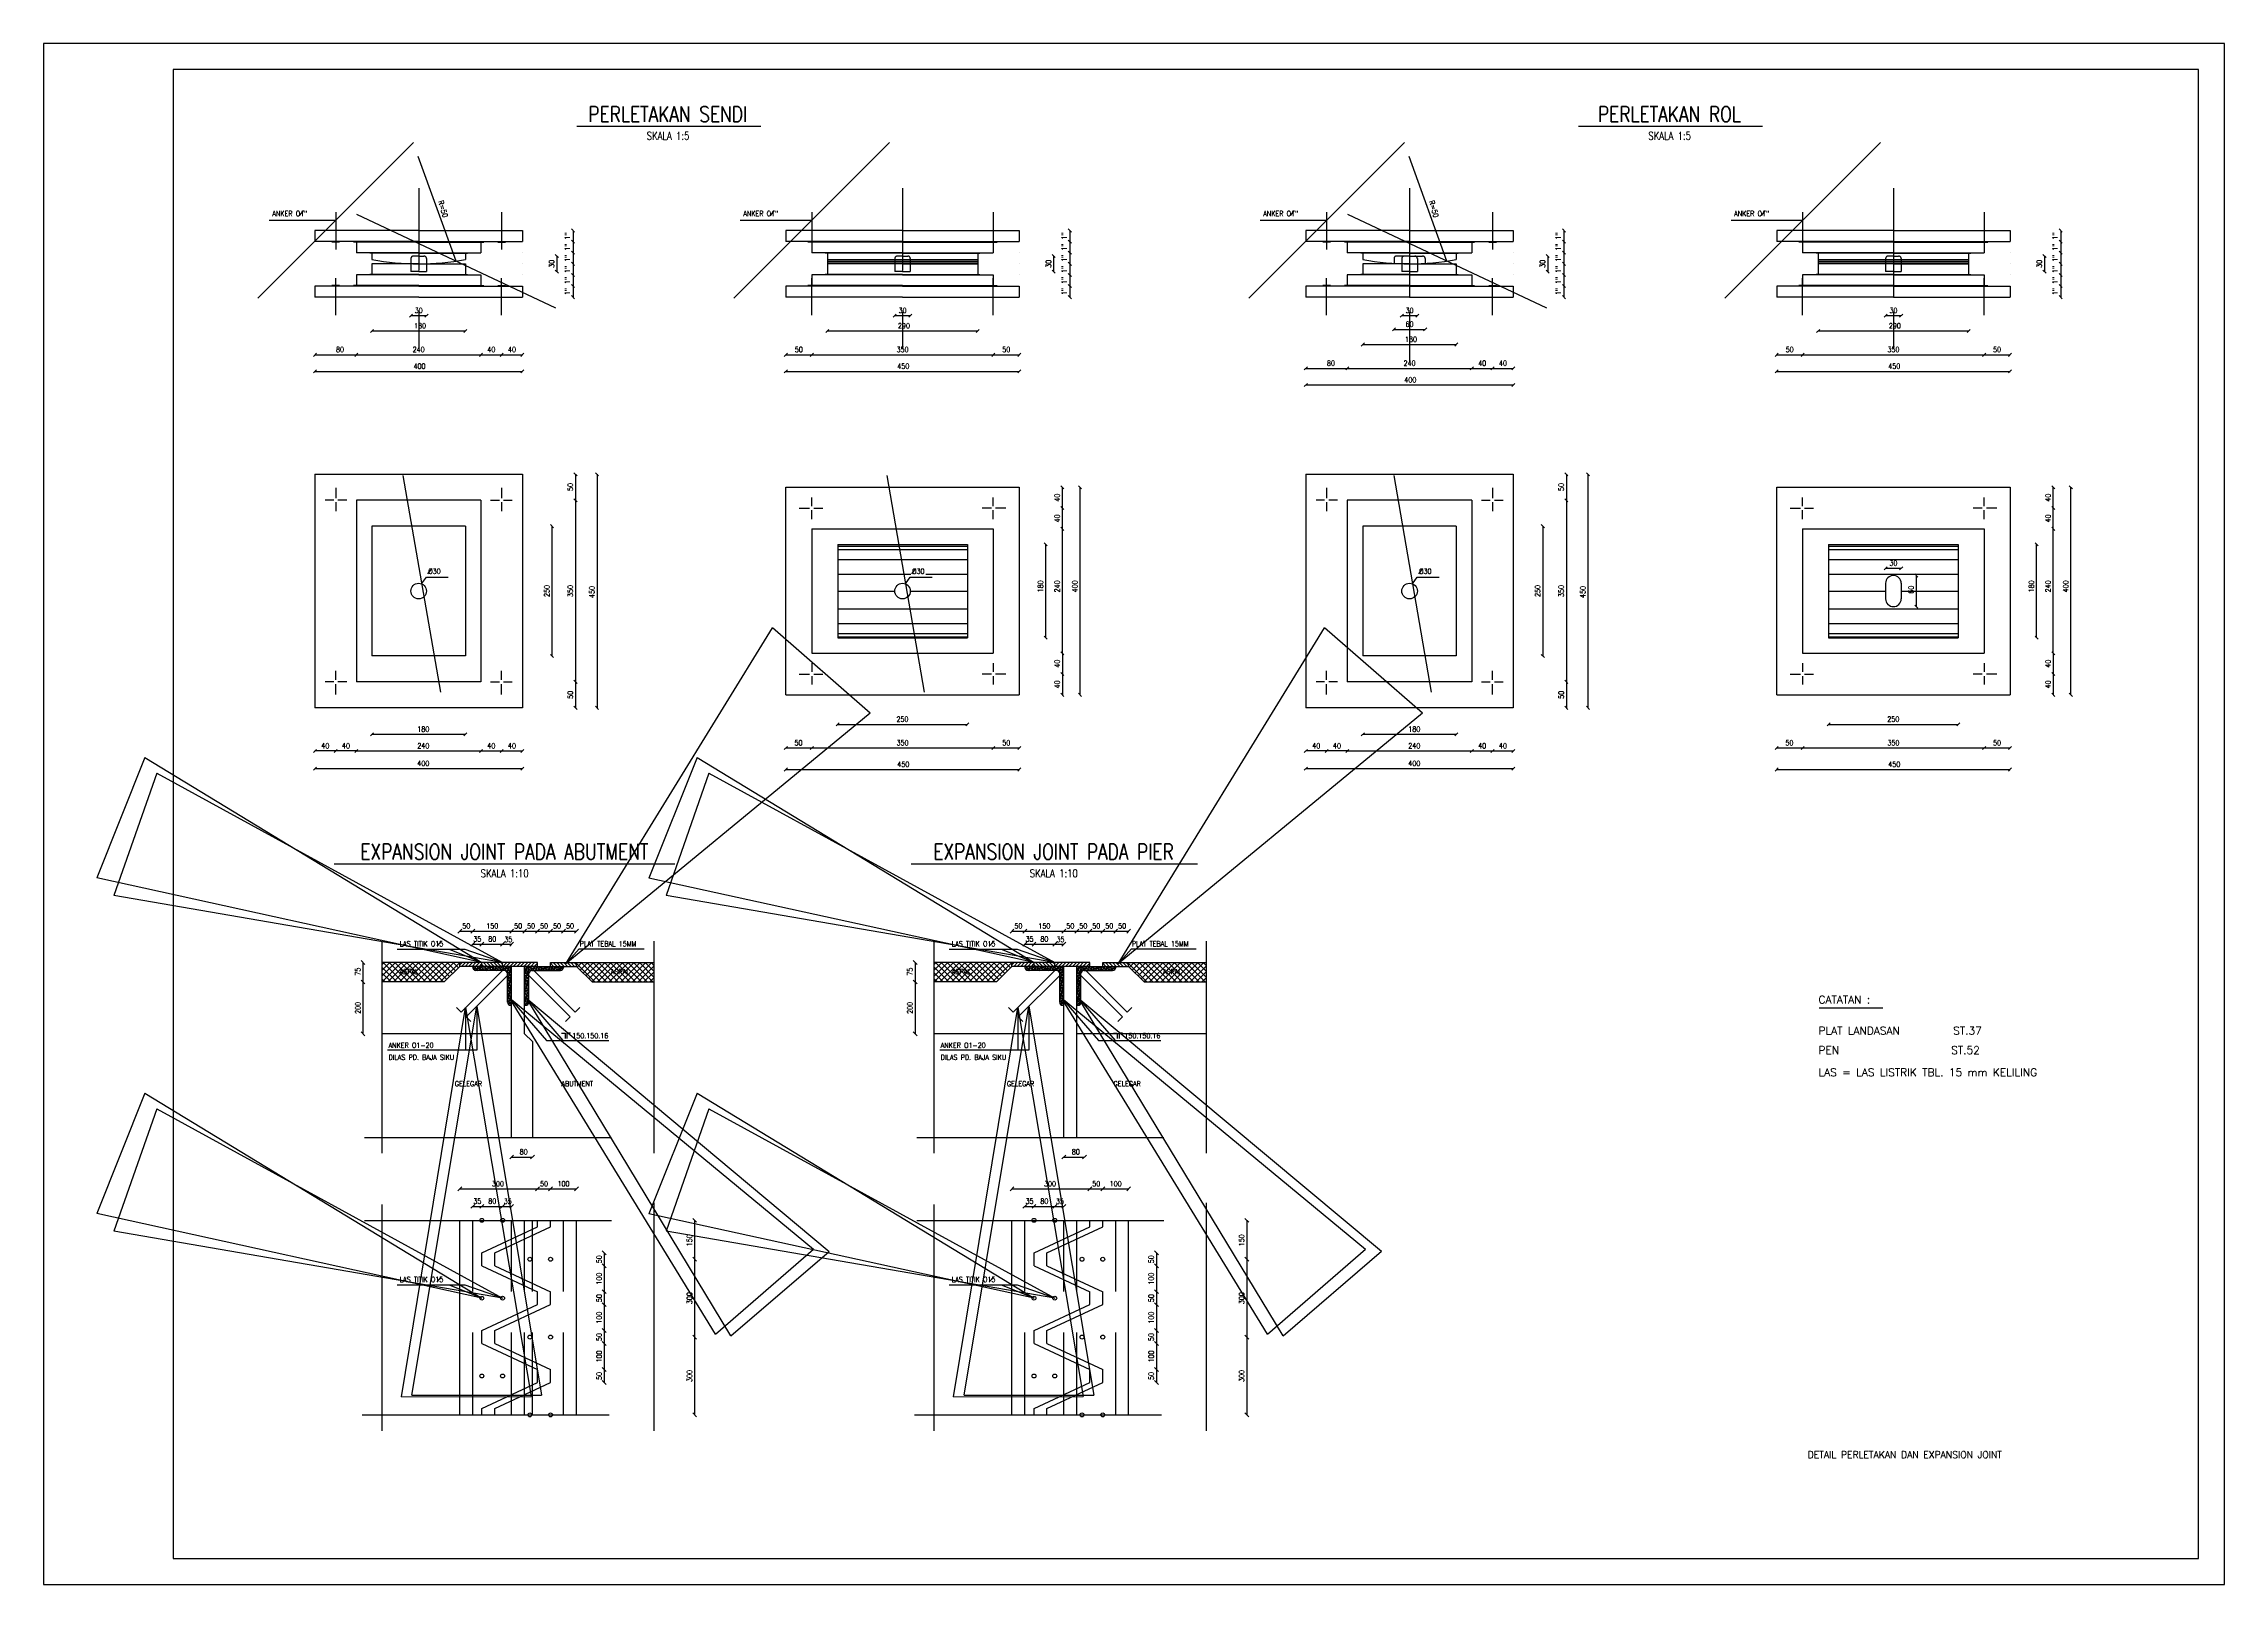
# Model space of a CAD drawing. Header units: metres. Extents: x 93.1 to 177.2, y 360.2 to 419.6.
import ezdxf
from ezdxf.enums import TextEntityAlignment as Align

# ---------------------------------------------------------------- set-up
doc = ezdxf.new("R2010")
doc.units = ezdxf.units.M
doc.header["$MEASUREMENT"] = 0
doc.header["$PDMODE"] = 33
doc.header["$PDSIZE"] = 0.0001
doc.linetypes.add('HIDDEN2', pattern=[4.7625, 3.175, -1.5875])
doc.layers.get('0').update_dxf_attribs({"linetype": 'CONTINUOUS'})
doc.layers.get('DEFPOINTS').update_dxf_attribs({"linetype": 'CONTINUOUS'})
for name, color, linetype in [('1', 1, 'CONTINUOUS'), ('2', 2, 'CONTINUOUS'), ('2000', 7, 'CONTINUOUS'), ('3', 3, 'CONTINUOUS'), ('4', 4, 'CONTINUOUS'), ('5', 5, 'CONTINUOUS'), ('6', 6, 'CONTINUOUS'), ('7', 7, 'CONTINUOUS'), ('8', 8, 'CONTINUOUS'), ('9', 9, 'CONTINUOUS'), ('KOP', 7, 'CONTINUOUS')]:
    doc.layers.add(name, color=color, linetype=linetype)
doc.styles.get("Standard").update_dxf_attribs({"font": 'Simplex.shx', "width": 0.9})
doc.dimstyles.new('A', dxfattribs={"dimscale": 0, "dimtxt": 0.08, "dimasz": 0.06, "dimexe": 0.1, "dimexo": 0.1, "dimgap": 0.04, "dimtad": 1, "dimrnd": 0.0001, "dimzin": 0, "dimdsep": 46, "dimtxsty": 'Standard', "dimblk1": 'OBLIQUE', "dimblk2": 'OBLIQUE', "dimsah": 1, "dimcen": 0, "dimse1": 1, "dimse2": 1, "dimclrd": 256, "dimclre": 256, "dimclrt": 256, "dimaunit": 1, "dimadec": 0, "dimazin": 0, "dimtfac": 0.1, "dimtdec": 1, "dimtofl": 0, "dimtmove": 0, "dimatfit": 1, "dimldrblk": 'OBLIQUE', "dimfxl": 1, "dimtolj": 1, "dimtzin": 0, "dimarcsym": 0})
doc.dimstyles.new('B$7', dxfattribs={"dimscale": 0, "dimtxt": 20, "dimasz": 15, "dimexe": 0.1, "dimexo": 0.1, "dimgap": 10, "dimtad": 1, "dimdec": 0, "dimrnd": 0.0001, "dimzin": 0, "dimdsep": 46, "dimtxsty": 'Standard', "dimblk1": 'CLOSEDBLANK', "dimblk2": 'CLOSEDBLANK', "dimsah": 1, "dimcen": 0, "dimse1": 1, "dimse2": 1, "dimclrd": 256, "dimclre": 256, "dimclrt": 256, "dimaunit": 1, "dimadec": 0, "dimazin": 0, "dimtfac": 0.1, "dimtdec": 1, "dimtofl": 0, "dimtmove": 0, "dimatfit": 1, "dimldrblk": 'CLOSEDBLANK', "dimfxl": 1, "dimtolj": 1, "dimtzin": 0, "dimarcsym": 0})
pattern_1 = [(315, (103.60002, 342.93184), (0.06735192, 0.06735192), [])]
pattern_2 = [(315, (82.30682, 342.93184), (0.06735192, 0.06735192), [])]

# ---------------------------------------------------------------- blocks, each defined once
blk = doc.blocks.new('_OBLIQUE')
at = {"color": 0, "linetype": 'ByBlock'}
blk.add_line((-0.5, -0.5), (0.5, 0.5), dxfattribs=at)
blk = doc.blocks.new('_CLOSEDBLANK')
at = {"color": 0, "linetype": 'ByBlock'}
for p, q in [((-1, 0.1667), (0, 0)), ((-1, 0.1667), (-1, -0.1667)), ((0, 0), (-1, -0.1667))]:
    blk.add_line(p, q, dxfattribs=at)

msp = doc.modelspace()

# ---------------------------------------------------------------- hatches: boundary and pattern name
at = {"layer": '1'}
h = msp.add_hatch(dxfattribs=at)
h.set_pattern_fill('LINE', color=256, scale=0.02, style=0)
h.set_pattern_definition([(0, (-379.45827, -553.95912), (0, 0.0635), [])])
h.paths.add_polyline_path([(125.929, 411.08), (125.929, 411.244), (123.329, 411.244), (123.329, 411.08)])
h.paths.add_polyline_path([(129.129, 411.08), (129.129, 411.244), (126.529, 411.244), (126.529, 411.08)])
h.paths.add_polyline_path([(126.229, 411.08), (126.229, 411.244), (125.929, 411.244), (125.929, 411.08)])
h.paths.add_polyline_path([(126.529, 411.08), (126.529, 411.244), (126.229, 411.244), (126.229, 411.08)])
h = msp.add_hatch(dxfattribs=at)
h.set_pattern_fill('LINE', color=256, scale=0.02, style=0)
h.set_pattern_definition([(0, (-341.24589, -553.95912), (0, 0.0635), [])])
h.paths.add_polyline_path([(164.141, 411.08), (164.141, 411.244), (161.541, 411.244), (161.541, 411.08)])
h.paths.add_polyline_path([(167.341, 411.08), (167.341, 411.244), (164.741, 411.244), (164.741, 411.08)])
h.paths.add_polyline_path([(164.441, 411.08), (164.441, 411.244), (164.141, 411.244), (164.141, 411.08)])
h.paths.add_polyline_path([(164.741, 411.08), (164.741, 411.244), (164.441, 411.244), (164.441, 411.08)])
h = msp.add_hatch(dxfattribs=at)
h.set_pattern_fill('ANSI37', color=256, scale=0.05, style=0)
h.set_pattern_definition([(45, (82.30682, 342.93184), (-0.1122532, 0.1122532), []), (135, (82.30682, 342.93184), (-0.1122532, -0.1122532), [])])
h.paths.add_polyline_path([(106.154, 384.144), (106.154, 383.394), (108.554, 383.394), (109.154, 383.994), (109.154, 384.144)])
h.paths.add_polyline_path([(113.654, 384.144), (113.654, 383.994), (114.254, 383.394), (116.654, 383.394), (116.654, 384.144)])
h.paths.add_polyline_path([(106.786, 383.642), (107.717, 383.642), (107.717, 383.942), (106.786, 383.942)], flags=24)
h.paths.add_polyline_path([(114.927, 383.642), (115.859, 383.642), (115.859, 383.942), (114.927, 383.942)], flags=24)
h = msp.add_hatch(dxfattribs=at)
h.set_pattern_fill('LINE', color=256, scale=0.03, angle=45, style=0)
h.set_pattern_definition([(45, (82.30682, 342.93184), (-0.06735192, 0.06735192), [])])
h.paths.add_polyline_path([(109.154, 384.144), (109.154, 383.994), (110.004, 383.994), (110.004, 384.144)])
h = msp.add_hatch(dxfattribs=at)
h.set_pattern_fill('LINE', color=256, scale=0.03, angle=315, style=0)
h.set_pattern_definition(pattern_2)
h.paths.add_polyline_path([(110.004, 384.144), (110.004, 383.994), (110.804, 383.994), (110.804, 384.144)])
h = msp.add_hatch(dxfattribs=at)
h.set_pattern_fill('LINE', color=256, scale=0.03, angle=45, style=0)
h.set_pattern_definition([(45, (0, 0), (-0.06735192, 0.06735192), [])])
h.paths.add_polyline_path([(110.805, 384.144), (110.805, 383.994), (112.155, 383.994), (112.155, 384.144)])
h = msp.add_hatch(dxfattribs=at)
h.set_pattern_fill('LINE', color=256, scale=0.03, angle=315, style=0)
h.set_pattern_definition(pattern_2)
h.paths.add_polyline_path([(112.654, 384.144), (112.654, 383.994), (113.654, 383.994), (113.654, 384.144)])
h = msp.add_hatch(dxfattribs=at)
h.set_pattern_fill('ANSI37', color=256, scale=0.05, style=0)
h.set_pattern_definition([(45, (103.60002, 342.93184), (-0.1122532, 0.1122532), []), (135, (103.60002, 342.93184), (-0.1122532, -0.1122532), [])])
h.paths.add_polyline_path([(127.448, 384.144), (127.448, 383.394), (129.848, 383.394), (130.448, 383.994), (130.448, 384.144)])
h.paths.add_polyline_path([(134.948, 384.144), (134.948, 383.994), (135.548, 383.394), (137.948, 383.394), (137.948, 384.144)])
h.paths.add_polyline_path([(128.079, 383.642), (129.01, 383.642), (129.01, 383.942), (128.079, 383.942)], flags=24)
h.paths.add_polyline_path([(136.221, 383.642), (137.152, 383.642), (137.152, 383.942), (136.221, 383.942)], flags=24)
h = msp.add_hatch(dxfattribs=at)
h.set_pattern_fill('LINE', color=256, scale=0.03, angle=45, style=0)
h.set_pattern_definition([(45, (103.60002, 342.93184), (-0.06735192, 0.06735192), [])])
h.paths.add_polyline_path([(130.448, 384.144), (130.448, 383.994), (131.298, 383.994), (131.298, 384.144)])
h = msp.add_hatch(dxfattribs=at)
h.set_pattern_fill('LINE', color=256, scale=0.03, angle=315, style=0)
h.set_pattern_definition(pattern_1)
h.paths.add_polyline_path([(131.298, 384.144), (131.298, 383.994), (132.098, 383.994), (132.098, 384.144)])
h = msp.add_hatch(dxfattribs=at)
h.set_pattern_fill('LINE', color=256, scale=0.03, angle=45, style=0)
h.set_pattern_definition([(45, (21.2932, 0), (-0.06735192, 0.06735192), [])])
h.paths.add_polyline_path([(132.099, 384.144), (132.099, 383.994), (133.449, 383.994), (133.449, 384.144)])
h = msp.add_hatch(dxfattribs=at)
h.set_pattern_fill('LINE', color=256, scale=0.03, angle=315, style=0)
h.set_pattern_definition(pattern_1)
h.paths.add_polyline_path([(133.948, 384.144), (133.948, 383.994), (134.948, 383.994), (134.948, 384.144)])
at = {"layer": '4'}
h = msp.add_hatch(dxfattribs=at)
h.set_pattern_fill('NET3', color=256, scale=0.03, angle=315, style=0)
h.set_pattern_definition([(315, (82.30786, 342.93184), (0.06735192, 0.06735192), []), (15, (82.30786, 342.93184), (-0.02465251, 0.09200443), []), (75, (82.30786, 342.93184), (-0.09200443, 0.02465251), [])])
h.paths.add_polyline_path([(109.655, 383.994), (109.655, 383.954, 0.414214), (109.775, 383.834), (110.875, 383.834, -0.414214), (110.995, 383.714), (110.995, 382.614, 0.414214), (111.115, 382.494), (111.155, 382.494), (111.155, 383.994)])
h.paths.add_polyline_path([(111.935, 383.834), (113.035, 383.834, 0.414214), (113.155, 383.954), (113.155, 383.994), (112.155, 383.994), (111.655, 383.994), (111.655, 382.494), (111.695, 382.494, 0.414214), (111.815, 382.614), (111.815, 383.714, -0.414214)])
h = msp.add_hatch(dxfattribs=at)
h.set_pattern_fill('NET3', color=256, scale=0.03, angle=315, style=0)
h.set_pattern_definition([(315, (103.60106, 342.93184), (0.06735192, 0.06735192), []), (15, (103.60106, 342.93184), (-0.02465251, 0.09200443), []), (75, (103.60106, 342.93184), (-0.09200443, 0.02465251), [])])
h.paths.add_polyline_path([(130.949, 383.994), (130.949, 383.954, 0.414214), (131.069, 383.834), (132.169, 383.834, -0.414214), (132.289, 383.714), (132.289, 382.614, 0.414214), (132.409, 382.494), (132.449, 382.494), (132.449, 383.994)])
h.paths.add_polyline_path([(133.229, 383.834), (134.329, 383.834, 0.414214), (134.449, 383.954), (134.449, 383.994), (133.449, 383.994), (132.949, 383.994), (132.949, 382.494), (132.989, 382.494, 0.414214), (133.109, 382.614), (133.109, 383.714, -0.414214)])

# ---------------------------------------------------------------- linework, layer by layer
at = {"layer": '1'}
for p, q in [((123.329, 411.244), (129.129, 411.244)), ((161.541, 411.244), (167.341, 411.244)), ((123.729, 400.255), (128.729, 400.255)), ((123.729, 400.19), (128.729, 400.19)), ((123.729, 400.065), (128.729, 400.065)), ((123.729, 399.684), (128.729, 399.684)), ((161.941, 400.255), (166.941, 400.255)), ((161.941, 400.19), (166.941, 400.19)), ((161.941, 400.065), (166.941, 400.065)), ((161.941, 399.684), (166.941, 399.684)), ((123.729, 399.112), (126.548, 399.112)), ((127.128, 399.112), (128.729, 399.112)), ((161.941, 399.112), (166.941, 399.112)), ((123.729, 398.464), (125.951, 398.464)), ((126.506, 398.464), (128.729, 398.464)), ((161.941, 398.464), (164.141, 398.464)), ((164.741, 398.464), (166.941, 398.464)), ((123.729, 397.779), (128.729, 397.779)), ((123.729, 397.207), (128.729, 397.207)), ((161.941, 397.779), (166.941, 397.779)), ((161.941, 397.207), (166.941, 397.207)), ((123.729, 396.826), (128.729, 396.826)), ((123.729, 396.701), (128.729, 396.701)), ((161.941, 396.826), (166.941, 396.826)), ((161.941, 396.701), (166.941, 396.701))]:
    msp.add_line(p, q, dxfattribs=at)
at = {"layer": '2', "linetype": 'HIDDEN2'}
for p, q in [((107.569, 413.996), (107.569, 407.807)), ((126.229, 413.996), (126.229, 407.807)), ((145.782, 413.996), (145.782, 407.282)), ((164.441, 413.996), (164.441, 407.807)), ((109.655, 366.703), (109.655, 374.203)), ((111.155, 366.703), (111.155, 374.203)), ((111.655, 366.703), (111.655, 374.203)), ((111.955, 366.703), (111.955, 374.203)), ((113.155, 366.703), (113.155, 374.203)), ((130.949, 366.703), (130.949, 374.203)), ((132.449, 366.703), (132.449, 374.203)), ((132.949, 366.703), (132.949, 374.203)), ((134.449, 366.703), (134.449, 374.203))]:
    msp.add_line(p, q, dxfattribs=at)
at = {"layer": '2'}
for p, q in [((102.976, 412.938), (103.136, 413.13)), ((121.135, 412.938), (121.296, 413.13)), ((141.188, 412.938), (141.349, 413.13)), ((159.348, 412.938), (159.508, 413.13)), ((107.926, 399.124), (108.085, 399.334)), ((126.586, 399.124), (126.744, 399.334)), ((146.139, 399.124), (146.297, 399.334)), ((108.281, 384.768), (108.452, 384.966)), ((129.574, 384.768), (129.745, 384.966)), ((113.075, 381.42), (113.214, 381.42)), ((113.214, 381.42), (113.214, 381.211)), ((113.284, 381.42), (113.284, 381.211)), ((113.423, 381.42), (113.284, 381.42)), ((134.369, 381.42), (134.508, 381.42)), ((134.508, 381.42), (134.508, 381.211)), ((134.716, 381.42), (134.577, 381.42)), ((134.577, 381.42), (134.577, 381.211)), ((108.281, 371.827), (108.452, 372.026)), ((129.574, 371.827), (129.745, 372.026))]:
    msp.add_line(p, q, dxfattribs=at)
at = {"layer": '2', "linetype": 'ByBlock'}
for p, q in [((113.522, 412.364), (113.522, 411.936)), ((132.682, 412.364), (132.682, 411.936)), ((151.735, 412.364), (151.735, 411.936)), ((170.894, 412.364), (170.894, 411.936)), ((112.896, 411.38), (112.896, 410.78)), ((113.522, 411.936), (113.522, 411.508)), ((113.522, 411.508), (113.522, 411.08)), ((132.056, 411.38), (132.056, 410.78)), ((132.682, 411.936), (132.682, 411.508)), ((132.682, 411.508), (132.682, 411.08)), ((151.109, 411.38), (151.109, 410.78)), ((151.735, 411.936), (151.735, 411.508)), ((151.735, 411.508), (151.735, 411.08)), ((170.268, 411.38), (170.268, 410.78)), ((170.894, 411.936), (170.894, 411.508)), ((170.894, 411.508), (170.894, 411.08)), ((113.522, 411.08), (113.522, 410.652)), ((113.522, 410.652), (113.522, 410.224)), ((132.682, 411.08), (132.682, 410.652)), ((132.682, 410.652), (132.682, 410.224)), ((151.735, 411.08), (151.735, 410.652)), ((151.735, 410.652), (151.735, 410.224)), ((170.894, 411.08), (170.894, 410.652)), ((170.894, 410.652), (170.894, 410.224)), ((113.522, 410.224), (113.522, 409.796)), ((132.682, 410.224), (132.682, 409.796)), ((151.735, 410.224), (151.735, 409.796)), ((170.894, 410.224), (170.894, 409.796)), ((107.269, 409.084), (107.869, 409.084)), ((125.929, 409.084), (126.529, 409.084)), ((145.482, 409.084), (146.082, 409.084)), ((164.141, 409.084), (164.741, 409.084)), ((105.769, 408.494), (109.369, 408.494)), ((123.329, 408.494), (129.129, 408.494)), ((143.982, 407.969), (147.582, 407.969)), ((145.182, 408.552), (146.382, 408.552)), ((161.541, 408.494), (167.341, 408.494)), ((103.569, 407.573), (105.169, 407.573)), ((105.169, 407.573), (109.969, 407.573)), ((109.969, 407.573), (110.769, 407.573)), ((110.769, 407.573), (111.569, 407.573)), ((121.729, 407.573), (122.729, 407.573)), ((122.729, 407.573), (129.729, 407.573)), ((129.729, 407.573), (130.729, 407.573)), ((141.782, 407.048), (143.382, 407.048)), ((143.382, 407.048), (148.182, 407.048)), ((148.182, 407.048), (148.982, 407.048)), ((148.982, 407.048), (149.782, 407.048)), ((159.941, 407.573), (160.941, 407.573)), ((160.941, 407.573), (167.941, 407.573)), ((167.941, 407.573), (168.941, 407.573)), ((103.569, 406.933), (111.569, 406.933)), ((121.729, 406.933), (130.729, 406.933)), ((141.782, 406.408), (149.782, 406.408)), ((159.941, 406.933), (168.941, 406.933)), ((113.617, 402.964), (113.617, 401.964)), ((114.449, 402.964), (114.449, 393.964)), ((151.829, 402.964), (151.829, 401.964)), ((152.661, 402.964), (152.661, 393.964)), ((132.393, 401.664), (132.393, 402.464)), ((133.073, 394.464), (133.073, 402.464)), ((170.605, 401.664), (170.605, 402.464)), ((171.285, 394.464), (171.285, 402.464)), ((113.617, 401.964), (113.617, 394.964)), ((132.393, 400.864), (132.393, 401.664)), ((151.829, 401.964), (151.829, 394.964)), ((170.605, 400.864), (170.605, 401.664)), ((112.708, 400.964), (112.708, 395.964)), ((132.393, 396.064), (132.393, 400.864)), ((150.921, 400.964), (150.921, 395.964)), ((170.605, 396.064), (170.605, 400.864)), ((131.75, 396.664), (131.75, 400.264)), ((169.962, 396.664), (169.962, 400.264)), ((164.141, 399.342), (164.741, 399.342)), ((165.322, 399.064), (165.322, 397.864)), ((132.393, 396.064), (132.393, 395.264)), ((170.605, 396.064), (170.605, 395.264)), ((113.617, 394.964), (113.617, 393.964)), ((132.393, 395.264), (132.393, 394.464)), ((151.829, 394.964), (151.829, 393.964)), ((170.605, 395.264), (170.605, 394.464)), ((105.769, 392.942), (109.369, 392.942)), ((123.729, 393.324), (128.729, 393.324)), ((143.982, 392.942), (147.582, 392.942)), ((161.941, 393.324), (166.941, 393.324)), ((104.369, 392.3), (103.569, 392.3)), ((105.169, 392.3), (104.369, 392.3)), ((105.169, 392.3), (109.969, 392.3)), ((109.969, 392.3), (110.769, 392.3)), ((110.769, 392.3), (111.569, 392.3)), ((121.729, 392.416), (122.729, 392.416)), ((122.729, 392.416), (129.729, 392.416)), ((129.729, 392.416), (130.729, 392.416)), ((142.582, 392.3), (141.782, 392.3)), ((143.382, 392.3), (142.582, 392.3)), ((143.382, 392.3), (148.182, 392.3)), ((148.182, 392.3), (148.982, 392.3)), ((148.982, 392.3), (149.782, 392.3)), ((159.941, 392.416), (160.941, 392.416)), ((160.941, 392.416), (167.941, 392.416)), ((167.941, 392.416), (168.941, 392.416)), ((103.569, 391.62), (111.569, 391.62)), ((121.729, 391.584), (130.729, 391.584)), ((141.782, 391.62), (149.782, 391.62)), ((159.941, 391.584), (168.941, 391.584)), ((109.155, 385.352), (109.655, 385.352)), ((109.655, 385.352), (111.155, 385.352)), ((111.155, 385.352), (111.655, 385.352)), ((111.655, 385.352), (112.155, 385.352)), ((112.155, 385.352), (112.655, 385.352)), ((112.655, 385.352), (113.155, 385.352)), ((113.155, 385.352), (113.655, 385.352)), ((130.449, 385.352), (130.949, 385.352)), ((130.949, 385.352), (132.449, 385.352)), ((132.449, 385.352), (132.949, 385.352)), ((132.949, 385.352), (133.449, 385.352)), ((133.449, 385.352), (133.949, 385.352)), ((133.949, 385.352), (134.449, 385.352)), ((134.449, 385.352), (134.949, 385.352)), ((109.655, 384.85), (110.005, 384.85)), ((110.005, 384.85), (110.805, 384.85)), ((110.805, 384.85), (111.155, 384.85)), ((130.949, 384.85), (131.299, 384.85)), ((131.299, 384.85), (132.099, 384.85)), ((132.099, 384.85), (132.449, 384.85)), ((105.42, 384.144), (105.42, 383.394)), ((126.713, 384.144), (126.713, 383.394)), ((105.42, 383.394), (105.42, 381.394)), ((126.713, 383.394), (126.713, 381.394)), ((111.155, 376.645), (111.955, 376.645)), ((132.449, 376.645), (133.249, 376.645)), ((109.155, 375.415), (112.155, 375.415)), ((112.155, 375.415), (112.655, 375.415)), ((112.655, 375.415), (113.655, 375.415)), ((130.449, 375.415), (133.449, 375.415)), ((133.449, 375.415), (133.949, 375.415)), ((133.949, 375.415), (134.949, 375.415)), ((109.655, 374.743), (110.005, 374.743)), ((110.005, 374.743), (110.805, 374.743)), ((110.805, 374.743), (111.155, 374.743)), ((130.949, 374.743), (131.299, 374.743)), ((131.299, 374.743), (132.099, 374.743)), ((132.099, 374.743), (132.449, 374.743)), ((118.212, 374.203), (118.212, 372.703)), ((139.505, 374.203), (139.505, 372.703)), ((114.726, 372.953), (114.726, 372.453)), ((118.212, 372.703), (118.212, 369.703)), ((136.019, 372.953), (136.019, 372.453)), ((139.505, 372.703), (139.505, 369.703)), ((114.726, 372.453), (114.726, 371.453)), ((136.019, 372.453), (136.019, 371.453)), ((114.726, 371.453), (114.726, 370.953)), ((114.726, 370.953), (114.726, 369.953)), ((136.019, 371.453), (136.019, 370.953)), ((136.019, 370.953), (136.019, 369.953)), ((114.726, 369.953), (114.726, 369.453)), ((114.726, 369.453), (114.726, 368.453)), ((118.212, 369.703), (118.212, 366.703)), ((136.019, 369.953), (136.019, 369.453)), ((136.019, 369.453), (136.019, 368.453)), ((139.505, 369.703), (139.505, 366.703)), ((114.726, 368.453), (114.726, 367.953)), ((136.019, 368.453), (136.019, 367.953))]:
    msp.add_line(p, q, dxfattribs=at)
at = {"layer": '2', "color": 0, "linetype": 'ByBlock'}
for p in [(111.569, 412.364), (130.729, 412.364), (149.782, 412.364), (168.941, 412.364), (107.569, 411.38), (111.569, 411.936), (111.569, 411.936), (111.569, 411.508), (111.569, 411.508), (113.522, 411.936), (113.522, 411.508), (126.229, 411.38), (130.729, 411.936), (130.729, 411.936), (130.729, 411.508), (130.729, 411.508), (132.682, 411.936), (132.682, 411.508), (145.182, 411.28), (145.782, 411.38), (146.382, 411.28), (149.782, 411.936), (149.782, 411.936), (149.782, 411.508), (149.782, 411.508), (151.735, 411.936), (151.735, 411.508), (164.441, 411.38), (168.941, 411.936), (168.941, 411.936), (168.941, 411.508), (168.941, 411.508), (170.894, 411.936), (170.894, 411.508), (105.769, 410.652), (107.269, 410.78), (107.569, 410.78), (107.869, 410.78), (109.369, 410.652), (111.569, 411.08), (111.569, 411.08), (111.569, 410.652), (111.569, 410.652), (112.896, 410.78), (113.522, 411.08), (113.522, 410.652), (123.329, 410.652), (125.929, 410.78), (126.229, 410.78), (126.529, 410.78), (129.129, 410.652), (130.729, 411.08), (130.729, 411.08), (130.729, 410.652), (130.729, 410.652), (132.056, 410.78), (132.682, 411.08), (132.682, 410.652), (143.982, 410.652), (145.482, 410.78), (145.782, 410.78), (146.082, 410.78), (147.582, 410.652), (149.782, 411.08), (149.782, 411.08), (149.782, 410.652), (149.782, 410.652), (151.109, 410.78), (151.735, 411.08), (151.735, 410.652), (161.541, 410.652), (164.141, 410.78), (164.441, 410.78), (164.741, 410.78), (167.341, 410.652), (168.941, 411.08), (168.941, 411.08), (168.941, 410.652), (168.941, 410.652), (170.268, 410.78), (170.894, 411.08), (170.894, 410.652), (103.569, 409.796), (103.569, 409.796), (105.169, 409.796), (105.169, 409.796), (109.969, 409.796), (109.969, 409.796), (111.569, 410.224), (111.569, 410.224), (111.569, 409.796), (111.569, 409.796), (111.569, 409.796), (113.522, 410.224), (113.522, 409.796), (121.729, 409.796), (121.729, 409.796), (122.729, 409.796), (122.729, 409.796), (129.729, 409.796), (130.729, 410.224), (130.729, 410.224), (130.729, 409.796), (130.729, 409.796), (130.729, 409.796), (132.682, 410.224), (132.682, 409.796), (141.782, 409.796), (141.782, 409.796), (143.382, 409.796), (143.382, 409.796), (148.182, 409.796), (148.182, 409.796), (149.782, 410.224), (149.782, 410.224), (149.782, 409.796), (149.782, 409.796), (149.782, 409.796), (151.735, 410.224), (151.735, 409.796), (159.941, 409.796), (159.941, 409.796), (160.941, 409.796), (160.941, 409.796), (167.941, 409.796), (168.941, 410.224), (168.941, 410.224), (168.941, 409.796), (168.941, 409.796), (168.941, 409.796), (170.894, 410.224), (170.894, 409.796), (107.869, 409.084), (110.769, 409.094), (110.769, 409.094), (126.529, 409.084), (129.729, 409.094), (146.082, 409.084), (148.982, 409.094), (148.982, 409.094), (164.741, 409.084), (167.941, 409.094), (109.369, 408.494), (129.129, 408.494), (146.382, 408.552), (147.582, 407.969), (167.341, 408.494), (105.169, 407.573), (109.969, 407.573), (110.769, 407.573), (111.569, 407.573), (122.729, 407.573), (129.729, 407.573), (130.729, 407.573), (143.382, 407.048), (148.182, 407.048), (148.982, 407.048), (149.782, 407.048), (160.941, 407.573), (167.941, 407.573), (168.941, 407.573), (111.569, 406.933), (130.729, 406.933), (149.782, 406.408), (168.941, 406.933), (111.569, 402.964), (111.569, 402.964), (149.782, 402.964), (149.782, 402.964), (130.729, 402.464), (130.729, 402.464), (132.393, 402.464), (133.073, 402.464), (168.941, 402.464), (168.941, 402.464), (170.605, 402.464), (171.285, 402.464), (111.176, 401.964), (111.176, 401.964), (113.617, 401.964), (129.305, 401.664), (129.305, 401.664), (132.393, 401.664), (149.388, 401.964), (149.388, 401.964), (151.829, 401.964), (167.518, 401.664), (167.518, 401.664), (170.605, 401.664), (109.369, 400.964), (129.729, 400.864), (129.729, 400.864), (132.393, 400.864), (147.582, 400.964), (167.941, 400.864), (167.941, 400.864), (170.605, 400.864), (128.729, 400.264), (131.75, 400.264), (166.941, 400.264), (169.962, 400.264), (164.141, 398.764), (164.441, 399.064), (164.741, 399.342), (164.741, 398.764), (164.441, 397.864), (165.322, 397.864), (123.729, 396.664), (128.729, 396.664), (128.729, 396.664), (161.941, 396.664), (166.941, 396.664), (166.941, 396.664), (105.769, 395.964), (109.369, 395.964), (109.369, 395.964), (110.769, 395.387), (110.769, 395.387), (112.708, 395.964), (129.729, 396.064), (129.729, 396.064), (129.729, 396.064), (129.729, 396.064), (143.982, 395.964), (147.582, 395.964), (147.582, 395.964), (148.982, 395.387), (148.982, 395.387), (150.921, 395.964), (167.941, 396.064), (167.941, 396.064), (167.941, 396.064), (167.941, 396.064), (104.369, 394.877), (104.369, 394.877), (105.169, 394.964), (105.169, 394.964), (109.969, 394.964), (109.969, 394.964), (109.969, 394.964), (109.969, 394.964), (113.617, 394.964), (121.729, 394.464), (121.729, 394.464), (122.729, 394.857), (122.729, 394.857), (129.815, 395.264), (129.815, 395.264), (130.729, 394.464), (130.729, 394.464), (130.729, 394.464), (130.729, 394.464), (132.393, 395.264), (132.393, 394.464), (142.582, 394.877), (142.582, 394.877), (143.382, 394.964), (143.382, 394.964), (148.182, 394.964), (148.182, 394.964), (148.182, 394.964), (148.182, 394.964), (151.829, 394.964), (159.941, 394.464), (159.941, 394.464), (160.941, 394.857), (160.941, 394.857), (168.028, 395.264), (168.028, 395.264), (168.941, 394.464), (168.941, 394.464), (168.941, 394.464), (168.941, 394.464), (170.605, 395.264), (170.605, 394.464), (103.569, 393.964), (103.569, 393.964), (111.569, 393.964), (111.569, 393.964), (111.569, 393.964), (111.569, 393.964), (113.617, 393.964), (114.449, 393.964), (141.782, 393.964), (141.782, 393.964), (149.782, 393.964), (149.782, 393.964), (149.782, 393.964), (149.782, 393.964), (151.829, 393.964), (152.661, 393.964), (109.369, 392.942), (128.729, 393.324), (147.582, 392.942), (166.941, 393.324), (103.569, 392.3), (104.369, 392.3), (109.969, 392.3), (110.769, 392.3), (111.569, 392.3), (122.729, 392.416), (129.729, 392.416), (130.729, 392.416), (141.782, 392.3), (142.582, 392.3), (148.182, 392.3), (148.982, 392.3), (149.782, 392.3), (160.941, 392.416), (167.941, 392.416), (168.941, 392.416), (111.569, 391.62), (130.729, 391.584), (149.782, 391.62), (168.941, 391.584), (109.655, 385.352), (111.155, 385.352), (111.655, 385.352), (112.155, 385.352), (112.655, 385.352), (113.155, 385.352), (113.655, 385.352), (130.949, 385.352), (132.449, 385.352), (132.949, 385.352), (133.449, 385.352), (133.949, 385.352), (134.449, 385.352), (134.949, 385.352), (110.005, 384.85), (110.805, 384.85), (111.155, 384.85), (131.299, 384.85), (132.099, 384.85), (132.449, 384.85), (106.155, 384.144), (109.155, 384.144), (109.655, 383.994), (109.655, 383.994), (109.655, 383.994), (110.005, 384.144), (110.005, 384.144), (110.805, 384.144), (110.805, 384.144), (111.155, 383.981), (112.155, 384.144), (112.155, 384.144), (112.655, 384.144), (112.655, 384.144), (113.155, 383.994), (113.155, 383.994), (113.655, 384.144), (127.449, 384.144), (130.449, 384.144), (130.949, 383.994), (130.949, 383.994), (130.949, 383.994), (131.299, 384.144), (131.299, 384.144), (132.099, 384.144), (132.099, 384.144), (132.449, 383.981), (133.449, 384.144), (133.449, 384.144), (133.949, 384.144), (133.949, 384.144), (134.449, 383.994), (134.449, 383.994), (134.949, 384.144), (105.42, 383.394), (106.155, 383.394), (106.155, 383.394), (126.713, 383.394), (127.449, 383.394), (127.449, 383.394), (105.42, 381.394), (106.155, 381.394), (111.155, 381.394), (111.155, 381.394), (111.655, 381.394), (111.655, 381.394), (126.713, 381.394), (127.449, 381.394), (132.449, 381.394), (132.449, 381.394), (132.949, 381.394), (132.949, 381.394), (111.155, 377.394), (111.955, 377.394), (132.449, 377.394), (133.249, 377.394), (111.955, 376.645), (133.249, 376.645), (112.155, 375.415), (112.655, 375.415), (113.655, 375.415), (133.449, 375.415), (133.949, 375.415), (134.949, 375.415), (110.005, 374.743), (110.805, 374.743), (111.155, 374.743), (131.299, 374.743), (132.099, 374.743), (132.449, 374.743), (109.155, 374.203), (109.655, 374.203), (110.005, 374.203), (110.005, 374.203), (110.805, 374.203), (110.805, 374.203), (111.155, 374.203), (112.155, 374.203), (112.155, 374.203), (112.655, 374.203), (112.655, 374.203), (113.655, 374.203), (116.655, 374.203), (130.449, 374.203), (130.949, 374.203), (131.299, 374.203), (131.299, 374.203), (132.099, 374.203), (132.099, 374.203), (132.449, 374.203), (133.449, 374.203), (133.449, 374.203), (133.949, 374.203), (133.949, 374.203), (134.949, 374.203), (137.949, 374.203), (110.005, 372.953), (110.005, 372.703), (110.005, 372.703), (118.212, 372.703), (131.299, 372.953), (131.299, 372.703), (131.299, 372.703), (139.505, 372.703), (110.005, 372.453), (110.005, 372.453), (114.726, 372.453), (131.299, 372.453), (131.299, 372.453), (136.019, 372.453), (112.655, 371.453), (112.655, 371.453), (112.655, 370.953), (112.655, 370.953), (114.726, 371.453), (114.726, 370.953), (133.949, 371.453), (133.949, 371.453), (133.949, 370.953), (133.949, 370.953), (136.019, 371.453), (136.019, 370.953), (110.005, 369.703), (110.005, 369.703), (110.505, 369.953), (110.505, 369.953), (110.505, 369.453), (110.505, 369.453), (114.726, 369.953), (114.726, 369.453), (118.212, 369.703), (131.299, 369.703), (131.299, 369.703), (131.799, 369.953), (131.799, 369.953), (131.799, 369.453), (131.799, 369.453), (136.019, 369.953), (136.019, 369.453), (139.505, 369.703), (112.655, 368.453), (112.655, 368.453), (114.726, 368.453), (133.949, 368.453), (133.949, 368.453), (136.019, 368.453), (112.655, 367.953), (114.726, 367.953), (133.949, 367.953), (136.019, 367.953), (116.655, 366.703), (118.212, 366.703), (139.505, 366.703)]:
    msp.add_point(p, dxfattribs=at)
at = {"layer": '2000', "color": 71}
msp.add_lwpolyline([(93.105, 360.169), (177.205, 360.169), (177.205, 419.569), (93.105, 419.569)], close=True, dxfattribs=at)
at = {"layer": '2000', "color": 76}
msp.add_lwpolyline([(98.105, 361.169), (176.205, 361.169), (176.205, 418.569), (98.105, 418.569)], close=True, dxfattribs=at)
at = {"layer": '3'}
for p, q in [((164.141, 398.764), (164.141, 398.164)), ((164.741, 398.764), (164.741, 398.164)), ((161.574, 382.394), (164.034, 382.394))]:
    msp.add_line(p, q, dxfattribs=at)
for centre in [(107.569, 398.464), (126.229, 398.464), (145.782, 398.464)]:
    msp.add_circle(centre, 0.3, dxfattribs=at)
for centre, start, end in [((164.441, 398.764), 90, 180), ((164.441, 398.764), 0, 90), ((164.441, 398.164), 180, 270), ((164.441, 398.164), 270, 0)]:
    msp.add_arc(centre, 0.3, start, end, dxfattribs=at)
at = {"layer": '4'}
for p, q in [((107.569, 412.364), (103.569, 412.364)), ((103.569, 412.364), (103.569, 411.936)), ((107.569, 412.364), (111.569, 412.364)), ((111.569, 412.364), (111.569, 411.936)), ((121.729, 412.364), (121.729, 411.936)), ((126.229, 412.364), (121.729, 412.364)), ((126.229, 412.364), (130.729, 412.364)), ((130.729, 412.364), (130.729, 411.936)), ((141.782, 412.364), (141.782, 411.936)), ((145.782, 412.364), (141.782, 412.364)), ((145.782, 412.364), (145.782, 409.796)), ((145.782, 412.364), (149.782, 412.364)), ((149.782, 412.364), (149.782, 411.936)), ((164.441, 412.364), (159.941, 412.364)), ((159.941, 412.364), (159.941, 411.936)), ((164.441, 412.364), (168.941, 412.364)), ((164.441, 412.364), (164.441, 409.796)), ((168.941, 412.364), (168.941, 411.936)), ((107.569, 411.936), (103.569, 411.936)), ((105.169, 411.936), (105.169, 411.508)), ((107.569, 411.508), (105.169, 411.508)), ((105.769, 411.508), (105.769, 411.244)), ((107.569, 411.936), (111.569, 411.936)), ((107.569, 411.508), (109.969, 411.508)), ((109.369, 411.508), (109.369, 411.244)), ((109.969, 411.936), (109.969, 411.508)), ((126.229, 411.936), (121.729, 411.936)), ((122.729, 411.936), (122.729, 411.508)), ((126.229, 411.508), (122.729, 411.508)), ((123.329, 411.508), (123.329, 411.08)), ((126.229, 411.936), (130.729, 411.936)), ((126.229, 411.508), (129.729, 411.508)), ((129.129, 411.508), (129.129, 411.08)), ((129.729, 411.936), (129.729, 411.508)), ((145.782, 411.936), (141.782, 411.936)), ((143.382, 411.936), (143.382, 411.508)), ((145.782, 411.508), (143.382, 411.508)), ((143.982, 411.508), (143.982, 411.244)), ((145.782, 411.936), (149.782, 411.936)), ((145.782, 411.508), (148.182, 411.508)), ((147.582, 411.508), (147.582, 411.244)), ((148.182, 411.936), (148.182, 411.508)), ((164.441, 411.936), (159.941, 411.936)), ((160.941, 411.936), (160.941, 411.508)), ((164.441, 411.508), (160.941, 411.508)), ((161.541, 411.508), (161.541, 411.08)), ((164.441, 411.936), (168.941, 411.936)), ((164.441, 411.508), (167.941, 411.508)), ((167.341, 411.508), (167.341, 411.08)), ((167.941, 411.936), (167.941, 411.508)), ((105.169, 410.652), (105.169, 410.224)), ((107.569, 410.652), (105.169, 410.652)), ((105.769, 411.08), (105.769, 410.652)), ((107.569, 411.08), (105.769, 411.08)), ((107.569, 411.08), (109.369, 411.08)), ((107.569, 410.652), (109.969, 410.652)), ((109.369, 411.08), (109.369, 410.652)), ((109.969, 410.652), (109.969, 410.224)), ((126.229, 410.652), (122.729, 410.652)), ((122.729, 410.652), (122.729, 410.224)), ((126.229, 411.08), (123.329, 411.08)), ((123.329, 411.08), (123.329, 410.652)), ((126.229, 411.08), (129.129, 411.08)), ((126.229, 410.652), (129.729, 410.652)), ((129.129, 411.08), (129.129, 410.652)), ((129.729, 410.652), (129.729, 410.224)), ((145.782, 410.652), (143.382, 410.652)), ((143.382, 410.652), (143.382, 410.224)), ((145.782, 411.08), (143.982, 411.08)), ((143.982, 411.08), (143.982, 410.652)), ((145.782, 411.08), (147.582, 411.08)), ((145.782, 410.652), (148.182, 410.652)), ((147.582, 411.08), (147.582, 410.652)), ((148.182, 410.652), (148.182, 410.224)), ((160.941, 410.652), (160.941, 410.224)), ((164.441, 410.652), (160.941, 410.652)), ((161.541, 411.08), (161.541, 410.652)), ((164.441, 411.08), (161.541, 411.08)), ((164.441, 411.08), (167.341, 411.08)), ((164.441, 410.652), (167.941, 410.652)), ((167.341, 411.08), (167.341, 410.652)), ((167.941, 410.652), (167.941, 410.224)), ((103.569, 410.224), (103.569, 409.796)), ((107.569, 410.224), (103.569, 410.224)), ((107.569, 409.796), (103.569, 409.796)), ((107.569, 410.224), (111.569, 410.224)), ((107.569, 409.796), (111.569, 409.796)), ((111.569, 410.224), (111.569, 409.796)), ((126.229, 410.224), (121.729, 410.224)), ((121.729, 410.224), (121.729, 409.796)), ((126.229, 409.796), (121.729, 409.796)), ((126.229, 410.224), (130.729, 410.224)), ((126.229, 409.796), (130.729, 409.796)), ((130.729, 410.224), (130.729, 409.796)), ((145.782, 410.224), (141.782, 410.224)), ((141.782, 410.224), (141.782, 409.796)), ((145.782, 409.796), (141.782, 409.796)), ((145.782, 410.224), (149.782, 410.224)), ((145.782, 409.796), (149.782, 409.796)), ((149.782, 410.224), (149.782, 409.796)), ((159.941, 410.224), (159.941, 409.796)), ((164.441, 410.224), (159.941, 410.224)), ((164.441, 409.796), (159.941, 409.796)), ((164.441, 410.224), (168.941, 410.224)), ((164.441, 409.796), (168.941, 409.796)), ((168.941, 410.224), (168.941, 409.796)), ((103.569, 402.964), (111.569, 402.964)), ((103.569, 402.964), (103.569, 393.964)), ((111.569, 402.964), (111.569, 393.964)), ((141.782, 402.964), (141.782, 393.964)), ((141.782, 402.964), (149.782, 402.964)), ((149.782, 402.964), (149.782, 393.964)), ((121.729, 402.464), (130.729, 402.464)), ((121.729, 394.464), (121.729, 402.464)), ((130.729, 402.464), (130.729, 394.464)), ((159.941, 394.464), (159.941, 402.464)), ((159.941, 402.464), (168.941, 402.464)), ((168.941, 402.464), (168.941, 394.464)), ((121.729, 394.464), (130.729, 394.464)), ((159.941, 394.464), (168.941, 394.464)), ((111.569, 393.964), (103.569, 393.964)), ((149.782, 393.964), (141.782, 393.964))]:
    msp.add_line(p, q, dxfattribs=at)
at = {"layer": '4', "linetype": 'HIDDEN2'}
for p, q in [((107.269, 411.28), (107.269, 410.78)), ((107.569, 411.38), (107.369, 411.38)), ((107.569, 411.38), (107.769, 411.38)), ((107.869, 411.28), (107.869, 410.78)), ((125.929, 411.28), (125.929, 410.78)), ((126.229, 411.38), (126.029, 411.38)), ((126.229, 411.38), (126.429, 411.38)), ((126.529, 411.28), (126.529, 410.78)), ((145.182, 411.28), (145.182, 411.098)), ((145.782, 411.38), (145.282, 411.38)), ((145.482, 411.28), (145.482, 411.08)), ((145.782, 411.38), (146.282, 411.38)), ((146.082, 411.28), (146.082, 410.78)), ((146.382, 411.28), (146.382, 411.098)), ((164.141, 411.28), (164.141, 410.78)), ((164.441, 411.38), (164.241, 411.38)), ((164.441, 411.38), (164.641, 411.38)), ((164.741, 411.28), (164.741, 410.78)), ((107.569, 410.78), (107.269, 410.78)), ((107.569, 410.78), (107.869, 410.78)), ((126.229, 410.78), (125.929, 410.78)), ((126.229, 410.78), (126.529, 410.78)), ((145.482, 411.08), (145.482, 410.78)), ((145.782, 410.78), (145.482, 410.78)), ((145.782, 410.78), (146.082, 410.78)), ((164.441, 410.78), (164.141, 410.78)), ((164.441, 410.78), (164.741, 410.78))]:
    msp.add_line(p, q, dxfattribs=at)
at = {"layer": '4', "linetype": 'HIDDEN2', "ltscale": 3}
for p, q in [((106.155, 376.797), (106.155, 384.961)), ((116.655, 376.797), (116.655, 384.961)), ((127.449, 376.797), (127.449, 384.961)), ((137.949, 376.797), (137.949, 384.961)), ((105.486, 377.394), (117.414, 377.394)), ((126.779, 377.394), (138.707, 377.394)), ((106.155, 366.088), (106.155, 374.813)), ((116.655, 366.088), (116.655, 374.881)), ((127.449, 366.088), (127.449, 374.813)), ((137.949, 366.088), (137.949, 374.881)), ((105.486, 374.203), (117.414, 374.203)), ((126.779, 374.203), (138.707, 374.203)), ((105.393, 366.703), (117.166, 366.703)), ((126.686, 366.703), (138.459, 366.703))]:
    msp.add_line(p, q, dxfattribs=at)
at = {"layer": '4', "linetype": 'HIDDEN2'}
for centre, start, end in [((107.369, 411.28), 90, 180), ((107.769, 411.28), 0, 90), ((126.029, 411.28), 90, 180), ((126.429, 411.28), 0, 90), ((145.282, 411.28), 90, 180), ((145.582, 411.28), 90, 180), ((145.982, 411.28), 0, 90), ((146.282, 411.28), 0, 90), ((164.241, 411.28), 90, 180), ((164.641, 411.28), 0, 90)]:
    msp.add_arc(centre, 0.1, start, end, dxfattribs=at)
at = {"layer": '4'}
for centre, start, end in [((107.569, 421.08), 259.63024, 270), ((107.569, 421.08), 270, 280.36976), ((145.782, 421.08), 259.63024, 270), ((145.782, 421.08), 270, 280.36976)]:
    msp.add_arc(centre, 10, start, end, dxfattribs=at)
at = {"layer": '4', "linetype": 'HIDDEN2', "ltscale": 3}
msp.add_point((137.949, 366.703), dxfattribs=at)
at = {"layer": '5'}
for p, q in [((112.155, 384.144), (106.155, 384.144)), ((109.155, 383.994), (108.555, 383.394)), ((109.155, 383.994), (109.155, 384.144)), ((112.155, 383.994), (109.155, 383.994)), ((109.655, 383.994), (109.655, 383.954)), ((110.875, 383.834), (109.775, 383.834)), ((110.995, 382.614), (110.995, 383.714)), ((111.155, 377.394), (111.155, 383.994)), ((111.655, 381.394), (111.655, 383.994)), ((111.815, 382.614), (111.815, 383.714)), ((111.935, 383.834), (113.035, 383.834)), ((112.155, 383.994), (112.155, 384.144)), ((112.155, 383.994), (113.655, 383.994)), ((112.655, 384.144), (116.655, 384.144)), ((112.655, 383.994), (112.655, 384.144)), ((113.655, 383.994), (113.655, 384.144)), ((113.655, 383.994), (114.255, 383.394)), ((133.449, 384.144), (127.449, 384.144)), ((130.449, 383.994), (129.849, 383.394)), ((130.449, 383.994), (130.449, 384.144)), ((133.449, 383.994), (130.449, 383.994)), ((130.949, 383.994), (130.949, 383.954)), ((132.169, 383.834), (131.069, 383.834)), ((132.289, 382.614), (132.289, 383.714)), ((132.449, 377.394), (132.449, 383.994)), ((132.949, 377.394), (132.949, 383.994)), ((133.109, 382.614), (133.109, 383.714)), ((133.229, 383.834), (134.329, 383.834)), ((133.449, 383.994), (133.449, 384.144)), ((133.449, 383.994), (134.949, 383.994)), ((133.949, 383.994), (133.949, 384.144)), ((133.949, 384.144), (137.949, 384.144)), ((134.949, 383.994), (134.949, 384.144)), ((134.949, 383.994), (135.549, 383.394)), ((108.555, 383.394), (106.155, 383.394)), ((114.255, 383.394), (116.655, 383.394)), ((129.849, 383.394), (127.449, 383.394)), ((135.549, 383.394), (137.949, 383.394)), ((111.155, 382.494), (111.115, 382.494)), ((111.655, 382.494), (111.695, 382.494)), ((132.449, 382.494), (132.409, 382.494)), ((132.949, 382.494), (132.989, 382.494)), ((111.155, 381.394), (106.155, 381.394)), ((111.655, 381.394), (111.955, 381.094)), ((111.955, 381.094), (111.955, 377.394)), ((132.449, 381.394), (127.449, 381.394)), ((137.949, 381.394), (132.949, 381.394)), ((109.155, 366.703), (109.155, 374.203)), ((110.005, 372.953), (112.155, 373.953)), ((110.505, 372.953), (112.655, 373.953)), ((112.155, 373.953), (112.155, 374.203)), ((112.655, 373.953), (112.655, 374.203)), ((113.655, 366.703), (113.655, 374.203)), ((130.449, 366.703), (130.449, 374.203)), ((131.299, 372.953), (133.449, 373.953)), ((131.799, 372.953), (133.949, 373.953)), ((133.449, 373.953), (133.449, 374.203)), ((133.949, 373.953), (133.949, 374.203)), ((134.949, 366.703), (134.949, 374.203)), ((110.005, 372.453), (110.005, 372.953)), ((110.505, 372.453), (110.505, 372.953)), ((131.299, 372.453), (131.299, 372.953)), ((131.799, 372.453), (131.799, 372.953)), ((110.005, 372.453), (112.155, 371.453)), ((110.505, 372.453), (112.655, 371.453)), ((131.299, 372.453), (133.449, 371.453)), ((131.799, 372.453), (133.949, 371.453)), ((110.005, 369.953), (112.155, 370.953)), ((110.505, 369.953), (112.655, 370.953)), ((112.155, 370.953), (112.155, 371.453)), ((112.655, 370.953), (112.655, 371.453)), ((131.299, 369.953), (133.449, 370.953)), ((131.799, 369.953), (133.949, 370.953)), ((133.449, 370.953), (133.449, 371.453)), ((133.949, 370.953), (133.949, 371.453)), ((110.005, 369.453), (110.005, 369.953)), ((110.005, 369.453), (112.155, 368.453)), ((110.505, 369.453), (110.505, 369.953)), ((110.505, 369.453), (112.655, 368.453)), ((131.299, 369.453), (131.299, 369.953)), ((131.299, 369.453), (133.449, 368.453)), ((131.799, 369.453), (131.799, 369.953)), ((131.799, 369.453), (133.949, 368.453)), ((112.155, 367.953), (112.155, 368.453)), ((112.655, 367.953), (112.655, 368.453)), ((133.449, 367.953), (133.449, 368.453)), ((133.949, 367.953), (133.949, 368.453)), ((110.005, 366.953), (112.155, 367.953)), ((110.505, 366.953), (112.655, 367.953)), ((131.299, 366.953), (133.449, 367.953)), ((131.799, 366.953), (133.949, 367.953)), ((110.005, 366.703), (110.005, 366.953)), ((110.505, 366.703), (110.505, 366.953)), ((131.299, 366.703), (131.299, 366.953)), ((131.799, 366.703), (131.799, 366.953))]:
    msp.add_line(p, q, dxfattribs=at)
for centre, start, end in [((109.775, 383.954), 180, 270), ((110.875, 383.714), 0, 90), ((111.935, 383.714), 90, 180), ((131.069, 383.954), 180, 270), ((132.169, 383.714), 0, 90), ((133.229, 383.714), 90, 180), ((111.115, 382.614), 180, 270), ((111.695, 382.614), 270, 0), ((132.409, 382.614), 180, 270), ((132.989, 382.614), 270, 0)]:
    msp.add_arc(centre, 0.12, start, end, dxfattribs=at)
at = {"layer": '6'}
for p, q in [((120.768, 416.375), (113.67, 416.375)), ((159.394, 416.375), (152.296, 416.375)), ((109.969, 401.964), (105.169, 401.964)), ((105.169, 401.964), (105.169, 394.964)), ((109.969, 401.964), (109.969, 394.964)), ((143.382, 401.964), (143.382, 394.964)), ((148.182, 401.964), (143.382, 401.964)), ((148.182, 401.964), (148.182, 394.964)), ((109.369, 400.964), (105.769, 400.964)), ((105.769, 400.964), (105.769, 395.964)), ((109.369, 400.964), (109.369, 395.964)), ((122.729, 400.864), (129.729, 400.864)), ((122.729, 400.864), (122.729, 396.064)), ((129.729, 400.864), (129.729, 396.064)), ((143.982, 400.964), (143.982, 395.964)), ((147.582, 400.964), (143.982, 400.964)), ((147.582, 400.964), (147.582, 395.964)), ((160.941, 400.864), (160.941, 396.064)), ((160.941, 400.864), (167.941, 400.864)), ((167.941, 400.864), (167.941, 396.064)), ((123.729, 400.264), (128.729, 400.264)), ((123.729, 400.264), (123.729, 396.664)), ((128.729, 400.264), (128.729, 396.664)), ((161.941, 400.264), (161.941, 396.664)), ((161.941, 400.264), (166.941, 400.264)), ((166.941, 400.264), (166.941, 396.664)), ((123.729, 396.664), (128.729, 396.664)), ((161.941, 396.664), (166.941, 396.664)), ((109.369, 395.964), (105.769, 395.964)), ((122.729, 396.064), (129.729, 396.064)), ((147.582, 395.964), (143.982, 395.964)), ((160.941, 396.064), (167.941, 396.064)), ((109.969, 394.964), (105.169, 394.964)), ((148.182, 394.964), (143.382, 394.964)), ((117.45, 387.94), (104.312, 387.94)), ((137.606, 387.94), (126.568, 387.94))]:
    msp.add_line(p, q, dxfattribs=at)
at = {"layer": '7'}
for p, q in [((104.369, 402.447), (104.369, 402.051)), ((110.769, 402.447), (110.769, 402.051)), ((122.729, 401.739), (122.729, 402.071)), ((129.729, 401.739), (129.729, 402.071)), ((142.582, 402.447), (142.582, 402.051)), ((148.982, 402.447), (148.982, 402.051)), ((160.941, 401.739), (160.941, 402.071)), ((167.941, 401.739), (167.941, 402.071)), ((104.293, 401.964), (103.962, 401.964)), ((104.369, 401.89), (104.369, 401.54)), ((104.795, 401.964), (104.454, 401.964)), ((110.343, 401.964), (110.684, 401.964)), ((110.769, 401.89), (110.769, 401.54)), ((110.845, 401.964), (111.176, 401.964)), ((122.245, 401.664), (122.642, 401.664)), ((122.729, 401.238), (122.729, 401.579)), ((122.802, 401.664), (123.152, 401.664)), ((129.655, 401.664), (129.305, 401.664)), ((129.729, 401.238), (129.729, 401.579)), ((130.212, 401.664), (129.815, 401.664)), ((142.506, 401.964), (142.175, 401.964)), ((142.582, 401.89), (142.582, 401.54)), ((143.007, 401.964), (142.667, 401.964)), ((148.556, 401.964), (148.896, 401.964)), ((148.982, 401.89), (148.982, 401.54)), ((149.057, 401.964), (149.388, 401.964)), ((160.457, 401.664), (160.854, 401.664)), ((160.941, 401.238), (160.941, 401.579)), ((161.015, 401.664), (161.364, 401.664)), ((167.867, 401.664), (167.518, 401.664)), ((167.941, 401.238), (167.941, 401.579)), ((168.425, 401.664), (168.028, 401.664)), ((104.369, 395.038), (104.369, 395.387)), ((110.769, 395.038), (110.769, 395.387)), ((122.729, 395.689), (122.729, 395.349)), ((129.729, 395.689), (129.729, 395.349)), ((142.582, 395.038), (142.582, 395.387)), ((148.982, 395.038), (148.982, 395.387)), ((160.941, 395.689), (160.941, 395.349)), ((167.941, 395.689), (167.941, 395.349)), ((104.293, 394.964), (103.962, 394.964)), ((104.369, 394.48), (104.369, 394.877)), ((104.795, 394.964), (104.454, 394.964)), ((110.343, 394.964), (110.684, 394.964)), ((110.769, 394.48), (110.769, 394.877)), ((110.845, 394.964), (111.176, 394.964)), ((122.245, 395.264), (122.642, 395.264)), ((122.729, 395.188), (122.729, 394.857)), ((122.802, 395.264), (123.152, 395.264)), ((129.655, 395.264), (129.305, 395.264)), ((129.729, 395.188), (129.729, 394.857)), ((130.212, 395.264), (129.815, 395.264)), ((142.506, 394.964), (142.175, 394.964)), ((142.582, 394.48), (142.582, 394.877)), ((143.007, 394.964), (142.667, 394.964)), ((148.556, 394.964), (148.896, 394.964)), ((148.982, 394.48), (148.982, 394.877)), ((149.057, 394.964), (149.388, 394.964)), ((160.457, 395.264), (160.854, 395.264)), ((160.941, 395.188), (160.941, 394.857)), ((161.015, 395.264), (161.364, 395.264)), ((167.867, 395.264), (167.518, 395.264)), ((167.941, 395.188), (167.941, 394.857)), ((168.425, 395.264), (168.028, 395.264)), ((113.155, 383.994), (113.155, 383.954)), ((134.449, 383.994), (134.449, 383.954))]:
    msp.add_line(p, q, dxfattribs=at)
for centre in [(113.035, 383.954), (134.329, 383.954)]:
    msp.add_arc(centre, 0.12, 270, 0, dxfattribs=at)
at = {"layer": '8'}
for p, q in [((107.569, 411.916), (105.061, 411.916)), ((107.569, 411.488), (105.689, 411.488)), ((107.569, 411.916), (110.078, 411.916)), ((107.569, 411.488), (109.449, 411.488)), ((126.229, 411.916), (122.62, 411.916)), ((126.229, 411.488), (123.249, 411.488)), ((126.229, 411.916), (129.837, 411.916)), ((126.229, 411.488), (129.209, 411.488)), ((145.782, 411.916), (143.273, 411.916)), ((145.782, 411.488), (143.901, 411.488)), ((145.782, 411.916), (148.29, 411.916)), ((145.782, 411.488), (147.662, 411.488)), ((164.441, 411.916), (160.833, 411.916)), ((164.441, 411.488), (161.461, 411.488)), ((164.441, 411.916), (168.05, 411.916)), ((164.441, 411.488), (167.421, 411.488)), ((107.569, 410.672), (105.689, 410.672)), ((107.569, 410.672), (109.449, 410.672)), ((126.229, 410.672), (123.249, 410.672)), ((126.229, 410.672), (129.209, 410.672)), ((145.782, 410.672), (143.901, 410.672)), ((145.782, 410.672), (147.662, 410.672)), ((164.441, 410.672), (161.461, 410.672)), ((164.441, 410.672), (167.421, 410.672)), ((107.569, 410.244), (105.061, 410.244)), ((107.569, 410.244), (110.078, 410.244)), ((126.229, 410.244), (122.62, 410.244)), ((126.229, 410.244), (129.837, 410.244)), ((145.782, 410.244), (143.273, 410.244)), ((145.782, 410.244), (148.29, 410.244)), ((164.441, 410.244), (160.833, 410.244)), ((164.441, 410.244), (168.05, 410.244)), ((110.805, 383.834), (109.206, 382.235)), ((110.995, 383.644), (109.396, 382.045)), ((110.005, 383.994), (110.005, 384.144)), ((110.805, 383.994), (110.805, 384.144)), ((111.815, 383.644), (113.414, 382.045)), ((112.005, 383.834), (113.604, 382.235)), ((132.099, 383.834), (130.5, 382.235)), ((132.289, 383.644), (130.69, 382.045)), ((131.299, 383.994), (131.299, 384.144)), ((132.099, 383.994), (132.099, 384.144)), ((133.109, 383.644), (134.708, 382.045)), ((133.299, 383.834), (134.898, 382.235)), ((109.206, 382.235), (109.026, 382.415)), ((109.396, 382.045), (109.576, 381.865)), ((113.414, 382.045), (113.234, 381.865)), ((113.604, 382.235), (113.784, 382.415)), ((130.5, 382.235), (130.32, 382.415)), ((130.69, 382.045), (130.87, 381.865)), ((134.708, 382.045), (134.528, 381.865)), ((134.898, 382.235), (135.078, 382.415))]:
    msp.add_line(p, q, dxfattribs=at)
for centre in [(110.005, 374.203), (110.805, 374.203), (131.299, 374.203), (132.099, 374.203), (111.855, 372.703), (112.655, 372.703), (133.149, 372.703), (133.949, 372.703), (110.005, 371.203), (110.805, 371.203), (131.299, 371.203), (132.099, 371.203), (111.855, 369.703), (112.655, 369.703), (133.149, 369.703), (133.949, 369.703), (110.005, 368.203), (110.805, 368.203), (131.299, 368.203), (132.099, 368.203), (111.855, 366.703), (112.655, 366.703), (133.149, 366.703), (133.949, 366.703)]:
    msp.add_circle(centre, 0.075, dxfattribs=at)
at = {"layer": '9', "linetype": 'HIDDEN2'}
for p, q in [((104.369, 413.067), (104.369, 411.636)), ((110.769, 413.067), (110.769, 411.636)), ((122.729, 413.067), (122.729, 411.636)), ((129.729, 413.067), (129.729, 411.636)), ((142.582, 413.067), (142.582, 411.636)), ((148.982, 413.067), (148.982, 411.636)), ((160.941, 413.067), (160.941, 411.636)), ((167.941, 413.067), (167.941, 411.636)), ((104.369, 409.094), (104.369, 410.525)), ((110.769, 409.094), (110.769, 410.525)), ((122.729, 409.094), (122.729, 410.525)), ((129.729, 409.094), (129.729, 410.525)), ((142.582, 409.094), (142.582, 410.525)), ((148.982, 409.094), (148.982, 410.525)), ((160.941, 409.094), (160.941, 410.525)), ((167.941, 409.094), (167.941, 410.525))]:
    msp.add_line(p, q, dxfattribs=at)
at = {"layer": '9'}
for p, q in [((104.516, 411.92), (104.222, 411.92)), ((110.622, 411.92), (110.916, 411.92)), ((122.876, 411.92), (122.582, 411.92)), ((129.582, 411.92), (129.876, 411.92)), ((142.729, 411.92), (142.434, 411.92)), ((148.834, 411.92), (149.129, 411.92)), ((161.088, 411.92), (160.794, 411.92)), ((167.794, 411.92), (168.088, 411.92)), ((104.516, 410.241), (104.222, 410.241)), ((110.622, 410.241), (110.916, 410.241)), ((122.876, 410.241), (122.582, 410.241)), ((129.582, 410.241), (129.876, 410.241)), ((142.729, 410.241), (142.434, 410.241)), ((148.834, 410.241), (149.129, 410.241)), ((161.088, 410.241), (160.794, 410.241)), ((167.794, 410.241), (168.088, 410.241))]:
    msp.add_line(p, q, dxfattribs=at)
at = {"layer": 'DEFPOINTS', "color": 0, "linetype": 'ByBlock'}
for p in [(107.824, 411.084), (126.484, 411.084), (146.036, 411.084), (164.696, 411.084), (107.323, 385.808), (128.617, 385.808)]:
    msp.add_point(p, dxfattribs=at)

# ---------------------------------------------------------------- block references
at = {"layer": '2', "linetype": 'ByBlock'}
for p, xscale, yscale, zscale, rotation in [((113.522, 412.364), 0.12, 0.12, 0.12, 90), ((132.682, 412.364), 0.12, 0.12, 0.12, 90), ((151.735, 412.364), 0.12, 0.12, 0.12, 90), ((170.894, 412.364), 0.12, 0.12, 0.12, 90), ((112.896, 411.38), 0.12, 0.12, 0.12, 90), ((113.522, 411.936), 0.12, 0.12, 0.12, 270), ((113.522, 411.936), 0.12, 0.12, 0.12, 90), ((113.522, 411.508), 0.12, 0.12, 0.12, 270), ((113.522, 411.508), 0.12, 0.12, 0.12, 90), ((132.056, 411.38), 0.12, 0.12, 0.12, 90), ((132.682, 411.936), 0.12, 0.12, 0.12, 90), ((132.682, 411.936), 0.12, 0.12, 0.12, 270), ((132.682, 411.508), 0.12, 0.12, 0.12, 90), ((132.682, 411.508), 0.12, 0.12, 0.12, 270), ((151.109, 411.38), 0.12, 0.12, 0.12, 90), ((151.735, 411.936), 0.12, 0.12, 0.12, 90), ((151.735, 411.936), 0.12, 0.12, 0.12, 270), ((151.735, 411.508), 0.12, 0.12, 0.12, 90), ((151.735, 411.508), 0.12, 0.12, 0.12, 270), ((170.268, 411.38), 0.12, 0.12, 0.12, 90), ((170.894, 411.936), 0.12, 0.12, 0.12, 270), ((170.894, 411.936), 0.12, 0.12, 0.12, 90), ((170.894, 411.508), 0.12, 0.12, 0.12, 270), ((170.894, 411.508), 0.12, 0.12, 0.12, 90), ((112.896, 410.78), 0.12, 0.12, 0.12, 270), ((113.522, 411.08), 0.12, 0.12, 0.12, 270), ((113.522, 411.08), 0.12, 0.12, 0.12, 90), ((113.522, 410.652), 0.12, 0.12, 0.12, 270), ((113.522, 410.652), 0.12, 0.12, 0.12, 90), ((132.056, 410.78), 0.12, 0.12, 0.12, 270), ((132.682, 411.08), 0.12, 0.12, 0.12, 90), ((132.682, 411.08), 0.12, 0.12, 0.12, 270), ((132.682, 410.652), 0.12, 0.12, 0.12, 90), ((132.682, 410.652), 0.12, 0.12, 0.12, 270), ((151.109, 410.78), 0.12, 0.12, 0.12, 270), ((151.735, 411.08), 0.12, 0.12, 0.12, 90), ((151.735, 411.08), 0.12, 0.12, 0.12, 270), ((151.735, 410.652), 0.12, 0.12, 0.12, 90), ((151.735, 410.652), 0.12, 0.12, 0.12, 270), ((170.268, 410.78), 0.12, 0.12, 0.12, 270), ((170.894, 411.08), 0.12, 0.12, 0.12, 270), ((170.894, 411.08), 0.12, 0.12, 0.12, 90), ((170.894, 410.652), 0.12, 0.12, 0.12, 270), ((170.894, 410.652), 0.12, 0.12, 0.12, 90), ((113.522, 410.224), 0.12, 0.12, 0.12, 270), ((113.522, 410.224), 0.12, 0.12, 0.12, 90), ((113.522, 409.796), 0.12, 0.12, 0.12, 270), ((132.682, 410.224), 0.12, 0.12, 0.12, 90), ((132.682, 410.224), 0.12, 0.12, 0.12, 270), ((132.682, 409.796), 0.12, 0.12, 0.12, 270), ((151.735, 410.224), 0.12, 0.12, 0.12, 90), ((151.735, 410.224), 0.12, 0.12, 0.12, 270), ((151.735, 409.796), 0.12, 0.12, 0.12, 270), ((170.894, 410.224), 0.12, 0.12, 0.12, 270), ((170.894, 410.224), 0.12, 0.12, 0.12, 90), ((170.894, 409.796), 0.12, 0.12, 0.12, 270), ((107.269, 409.084), 0.12, 0.12, 0.12, 180), ((125.929, 409.084), 0.12, 0.12, 0.12, 180), ((145.482, 409.084), 0.12, 0.12, 0.12, 180), ((164.141, 409.084), 0.12, 0.12, 0.12, 180), ((105.769, 408.494), 0.12, 0.12, 0.12, 180), ((123.329, 408.494), 0.12, 0.12, 0.12, 180), ((143.982, 407.969), 0.12, 0.12, 0.12, 180), ((145.182, 408.552), 0.12, 0.12, 0.12, 180), ((161.541, 408.494), 0.12, 0.12, 0.12, 180), ((103.569, 407.573), 0.12, 0.12, 0.12, 180), ((105.169, 407.573), 0.12, 0.12, 0.12, 180), ((109.969, 407.573), 0.12, 0.12, 0.12, 180), ((110.769, 407.573), 0.12, 0.12, 0.12, 180), ((121.729, 407.573), 0.12, 0.12, 0.12, 180), ((122.729, 407.573), 0.12, 0.12, 0.12, 180), ((129.729, 407.573), 0.12, 0.12, 0.12, 180), ((141.782, 407.048), 0.12, 0.12, 0.12, 180), ((143.382, 407.048), 0.12, 0.12, 0.12, 180), ((148.182, 407.048), 0.12, 0.12, 0.12, 180), ((148.982, 407.048), 0.12, 0.12, 0.12, 180), ((159.941, 407.573), 0.12, 0.12, 0.12, 180), ((160.941, 407.573), 0.12, 0.12, 0.12, 180), ((167.941, 407.573), 0.12, 0.12, 0.12, 180), ((103.569, 406.933), 0.12, 0.12, 0.12, 180), ((121.729, 406.933), 0.12, 0.12, 0.12, 180), ((141.782, 406.408), 0.12, 0.12, 0.12, 180), ((159.941, 406.933), 0.12, 0.12, 0.12, 180), ((113.617, 402.964), 0.12, 0.12, 0.12, 90), ((114.449, 402.964), 0.12, 0.12, 0.12, 90), ((151.829, 402.964), 0.12, 0.12, 0.12, 90), ((152.661, 402.964), 0.12, 0.12, 0.12, 90), ((113.617, 401.964), 0.12, 0.12, 0.12, 270), ((113.617, 401.964), 0.12, 0.12, 0.12, 90), ((132.393, 402.464), 0.12, 0.12, 0.12, 90), ((133.073, 402.464), 0.12, 0.12, 0.12, 90), ((151.829, 401.964), 0.12, 0.12, 0.12, 90), ((151.829, 401.964), 0.12, 0.12, 0.12, 270), ((170.605, 402.464), 0.12, 0.12, 0.12, 90), ((171.285, 402.464), 0.12, 0.12, 0.12, 90), ((132.393, 401.664), 0.12, 0.12, 0.12, 270), ((132.393, 401.664), 0.12, 0.12, 0.12, 90), ((170.605, 401.664), 0.12, 0.12, 0.12, 90), ((170.605, 401.664), 0.12, 0.12, 0.12, 270), ((112.708, 400.964), 0.12, 0.12, 0.12, 90), ((131.75, 400.264), 0.12, 0.12, 0.12, 90), ((132.393, 400.864), 0.12, 0.12, 0.12, 270), ((132.393, 400.864), 0.12, 0.12, 0.12, 90), ((150.921, 400.964), 0.12, 0.12, 0.12, 90), ((169.962, 400.264), 0.12, 0.12, 0.12, 90), ((170.605, 400.864), 0.12, 0.12, 0.12, 90), ((170.605, 400.864), 0.12, 0.12, 0.12, 270), ((164.141, 399.342), 0.12, 0.12, 0.12, 180), ((165.322, 399.064), 0.12, 0.12, 0.12, 90), ((165.322, 397.864), 0.12, 0.12, 0.12, 270), ((131.75, 396.664), 0.12, 0.12, 0.12, 270), ((132.393, 396.064), 0.12, 0.12, 0.12, 90), ((132.393, 396.064), 0.12, 0.12, 0.12, 270), ((169.962, 396.664), 0.12, 0.12, 0.12, 270), ((170.605, 396.064), 0.12, 0.12, 0.12, 270), ((170.605, 396.064), 0.12, 0.12, 0.12, 90), ((112.708, 395.964), 0.12, 0.12, 0.12, 270), ((132.393, 395.264), 0.12, 0.12, 0.12, 90), ((132.393, 395.264), 0.12, 0.12, 0.12, 270), ((150.921, 395.964), 0.12, 0.12, 0.12, 270), ((170.605, 395.264), 0.12, 0.12, 0.12, 270), ((170.605, 395.264), 0.12, 0.12, 0.12, 90), ((113.617, 394.964), 0.12, 0.12, 0.12, 270), ((113.617, 394.964), 0.12, 0.12, 0.12, 90), ((132.393, 394.464), 0.12, 0.12, 0.12, 270), ((133.073, 394.464), 0.12, 0.12, 0.12, 270), ((151.829, 394.964), 0.12, 0.12, 0.12, 90), ((151.829, 394.964), 0.12, 0.12, 0.12, 270), ((170.605, 394.464), 0.12, 0.12, 0.12, 270), ((171.285, 394.464), 0.12, 0.12, 0.12, 270), ((113.617, 393.964), 0.12, 0.12, 0.12, 270), ((114.449, 393.964), 0.12, 0.12, 0.12, 270), ((151.829, 393.964), 0.12, 0.12, 0.12, 270), ((152.661, 393.964), 0.12, 0.12, 0.12, 270), ((105.769, 392.942), 0.12, 0.12, 0.12, 180), ((123.729, 393.324), 0.12, 0.12, 0.12, 180), ((143.982, 392.942), 0.12, 0.12, 0.12, 180), ((161.941, 393.324), 0.12, 0.12, 0.12, 180), ((103.569, 392.3), 0.12, 0.12, 0.12, 180), ((104.369, 392.3), 0.12, 0.12, 0.12, 180), ((105.169, 392.3), 0.12, 0.12, 0.12, 180), ((109.969, 392.3), 0.12, 0.12, 0.12, 180), ((110.769, 392.3), 0.12, 0.12, 0.12, 180), ((121.729, 392.416), 0.12, 0.12, 0.12, 180), ((122.729, 392.416), 0.12, 0.12, 0.12, 180), ((129.729, 392.416), 0.12, 0.12, 0.12, 180), ((141.782, 392.3), 0.12, 0.12, 0.12, 180), ((142.582, 392.3), 0.12, 0.12, 0.12, 180), ((143.382, 392.3), 0.12, 0.12, 0.12, 180), ((148.182, 392.3), 0.12, 0.12, 0.12, 180), ((148.982, 392.3), 0.12, 0.12, 0.12, 180), ((159.941, 392.416), 0.12, 0.12, 0.12, 180), ((160.941, 392.416), 0.12, 0.12, 0.12, 180), ((167.941, 392.416), 0.12, 0.12, 0.12, 180), ((103.569, 391.62), 0.12, 0.12, 0.12, 180), ((121.729, 391.584), 0.12, 0.12, 0.12, 180), ((141.782, 391.62), 0.12, 0.12, 0.12, 180), ((159.941, 391.584), 0.12, 0.12, 0.12, 180), ((109.155, 385.352), 0.15, 0.15, 0.15, 180), ((109.655, 385.352), 0.15, 0.15, 0.15, 180), ((111.155, 385.352), 0.15, 0.15, 0.15, 180), ((111.655, 385.352), 0.15, 0.15, 0.15, 180), ((112.155, 385.352), 0.15, 0.15, 0.15, 180), ((112.655, 385.352), 0.15, 0.15, 0.15, 180), ((113.155, 385.352), 0.15, 0.15, 0.15, 180), ((130.449, 385.352), 0.15, 0.15, 0.15, 180), ((130.949, 385.352), 0.15, 0.15, 0.15, 180), ((132.449, 385.352), 0.15, 0.15, 0.15, 180), ((132.949, 385.352), 0.15, 0.15, 0.15, 180), ((133.449, 385.352), 0.15, 0.15, 0.15, 180), ((133.949, 385.352), 0.15, 0.15, 0.15, 180), ((134.449, 385.352), 0.15, 0.15, 0.15, 180), ((109.655, 384.85), 0.15, 0.15, 0.15, 180), ((110.005, 384.85), 0.15, 0.15, 0.15, 180), ((110.805, 384.85), 0.15, 0.15, 0.15, 180), ((130.949, 384.85), 0.15, 0.15, 0.15, 180), ((131.299, 384.85), 0.15, 0.15, 0.15, 180), ((132.099, 384.85), 0.15, 0.15, 0.15, 180), ((105.42, 384.144), 0.15, 0.15, 0.15, 90), ((126.713, 384.144), 0.15, 0.15, 0.15, 90), ((105.42, 383.394), 0.15, 0.15, 0.15, 270), ((105.42, 383.394), 0.15, 0.15, 0.15, 90), ((126.713, 383.394), 0.15, 0.15, 0.15, 90), ((126.713, 383.394), 0.15, 0.15, 0.15, 270), ((105.42, 381.394), 0.15, 0.15, 0.15, 270), ((126.713, 381.394), 0.15, 0.15, 0.15, 270), ((111.155, 376.645), 0.15, 0.15, 0.15, 180), ((132.449, 376.645), 0.15, 0.15, 0.15, 180), ((109.155, 375.415), 0.15, 0.15, 0.15, 180), ((112.155, 375.415), 0.15, 0.15, 0.15, 180), ((112.655, 375.415), 0.15, 0.15, 0.15, 180), ((130.449, 375.415), 0.15, 0.15, 0.15, 180), ((133.449, 375.415), 0.15, 0.15, 0.15, 180), ((133.949, 375.415), 0.15, 0.15, 0.15, 180), ((109.655, 374.743), 0.15, 0.15, 0.15, 180), ((110.005, 374.743), 0.15, 0.15, 0.15, 180), ((110.805, 374.743), 0.15, 0.15, 0.15, 180), ((118.212, 374.203), 0.15, 0.15, 0.15, 90), ((130.949, 374.743), 0.15, 0.15, 0.15, 180), ((131.299, 374.743), 0.15, 0.15, 0.15, 180), ((132.099, 374.743), 0.15, 0.15, 0.15, 180), ((139.505, 374.203), 0.15, 0.15, 0.15, 90), ((114.726, 372.953), 0.15, 0.15, 0.15, 90), ((118.212, 372.703), 0.15, 0.15, 0.15, 270), ((118.212, 372.703), 0.15, 0.15, 0.15, 90), ((136.019, 372.953), 0.15, 0.15, 0.15, 90), ((139.505, 372.703), 0.15, 0.15, 0.15, 90), ((139.505, 372.703), 0.15, 0.15, 0.15, 270), ((114.726, 372.453), 0.15, 0.15, 0.15, 270), ((114.726, 372.453), 0.15, 0.15, 0.15, 90), ((136.019, 372.453), 0.15, 0.15, 0.15, 90), ((136.019, 372.453), 0.15, 0.15, 0.15, 270), ((114.726, 371.453), 0.15, 0.15, 0.15, 270), ((114.726, 371.453), 0.15, 0.15, 0.15, 90), ((114.726, 370.953), 0.15, 0.15, 0.15, 270), ((114.726, 370.953), 0.15, 0.15, 0.15, 90), ((136.019, 371.453), 0.15, 0.15, 0.15, 90), ((136.019, 371.453), 0.15, 0.15, 0.15, 270), ((136.019, 370.953), 0.15, 0.15, 0.15, 90), ((136.019, 370.953), 0.15, 0.15, 0.15, 270), ((114.726, 369.953), 0.15, 0.15, 0.15, 270), ((114.726, 369.953), 0.15, 0.15, 0.15, 90), ((114.726, 369.453), 0.15, 0.15, 0.15, 270), ((114.726, 369.453), 0.15, 0.15, 0.15, 90), ((118.212, 369.703), 0.15, 0.15, 0.15, 270), ((118.212, 369.703), 0.15, 0.15, 0.15, 90), ((136.019, 369.953), 0.15, 0.15, 0.15, 90), ((136.019, 369.953), 0.15, 0.15, 0.15, 270), ((136.019, 369.453), 0.15, 0.15, 0.15, 90), ((136.019, 369.453), 0.15, 0.15, 0.15, 270), ((139.505, 369.703), 0.15, 0.15, 0.15, 90), ((139.505, 369.703), 0.15, 0.15, 0.15, 270), ((114.726, 368.453), 0.15, 0.15, 0.15, 270), ((114.726, 368.453), 0.15, 0.15, 0.15, 90), ((136.019, 368.453), 0.15, 0.15, 0.15, 90), ((136.019, 368.453), 0.15, 0.15, 0.15, 270), ((114.726, 367.953), 0.15, 0.15, 0.15, 270), ((136.019, 367.953), 0.15, 0.15, 0.15, 270), ((118.212, 366.703), 0.15, 0.15, 0.15, 270), ((139.505, 366.703), 0.15, 0.15, 0.15, 270)]:
    msp.add_blockref('_OBLIQUE', p, dxfattribs=dict(at, xscale=xscale, yscale=yscale, zscale=zscale, rotation=rotation))
for p, xscale, yscale, zscale in [((107.869, 409.084), 0.12, 0.12, 0.12), ((126.529, 409.084), 0.12, 0.12, 0.12), ((146.082, 409.084), 0.12, 0.12, 0.12), ((164.741, 409.084), 0.12, 0.12, 0.12), ((109.369, 408.494), 0.12, 0.12, 0.12), ((129.129, 408.494), 0.12, 0.12, 0.12), ((146.382, 408.552), 0.12, 0.12, 0.12), ((147.582, 407.969), 0.12, 0.12, 0.12), ((167.341, 408.494), 0.12, 0.12, 0.12), ((105.169, 407.573), 0.12, 0.12, 0.12), ((109.969, 407.573), 0.12, 0.12, 0.12), ((110.769, 407.573), 0.12, 0.12, 0.12), ((111.569, 407.573), 0.12, 0.12, 0.12), ((122.729, 407.573), 0.12, 0.12, 0.12), ((129.729, 407.573), 0.12, 0.12, 0.12), ((130.729, 407.573), 0.12, 0.12, 0.12), ((143.382, 407.048), 0.12, 0.12, 0.12), ((148.182, 407.048), 0.12, 0.12, 0.12), ((148.982, 407.048), 0.12, 0.12, 0.12), ((149.782, 407.048), 0.12, 0.12, 0.12), ((160.941, 407.573), 0.12, 0.12, 0.12), ((167.941, 407.573), 0.12, 0.12, 0.12), ((168.941, 407.573), 0.12, 0.12, 0.12), ((111.569, 406.933), 0.12, 0.12, 0.12), ((130.729, 406.933), 0.12, 0.12, 0.12), ((149.782, 406.408), 0.12, 0.12, 0.12), ((168.941, 406.933), 0.12, 0.12, 0.12), ((164.741, 399.342), 0.12, 0.12, 0.12), ((109.369, 392.942), 0.12, 0.12, 0.12), ((128.729, 393.324), 0.12, 0.12, 0.12), ((147.582, 392.942), 0.12, 0.12, 0.12), ((166.941, 393.324), 0.12, 0.12, 0.12), ((104.369, 392.3), 0.12, 0.12, 0.12), ((105.169, 392.3), 0.12, 0.12, 0.12), ((109.969, 392.3), 0.12, 0.12, 0.12), ((110.769, 392.3), 0.12, 0.12, 0.12), ((111.569, 392.3), 0.12, 0.12, 0.12), ((122.729, 392.416), 0.12, 0.12, 0.12), ((129.729, 392.416), 0.12, 0.12, 0.12), ((130.729, 392.416), 0.12, 0.12, 0.12), ((142.582, 392.3), 0.12, 0.12, 0.12), ((143.382, 392.3), 0.12, 0.12, 0.12), ((148.182, 392.3), 0.12, 0.12, 0.12), ((148.982, 392.3), 0.12, 0.12, 0.12), ((149.782, 392.3), 0.12, 0.12, 0.12), ((160.941, 392.416), 0.12, 0.12, 0.12), ((167.941, 392.416), 0.12, 0.12, 0.12), ((168.941, 392.416), 0.12, 0.12, 0.12), ((111.569, 391.62), 0.12, 0.12, 0.12), ((130.729, 391.584), 0.12, 0.12, 0.12), ((149.782, 391.62), 0.12, 0.12, 0.12), ((168.941, 391.584), 0.12, 0.12, 0.12), ((109.655, 385.352), 0.15, 0.15, 0.15), ((111.155, 385.352), 0.15, 0.15, 0.15), ((111.655, 385.352), 0.15, 0.15, 0.15), ((112.155, 385.352), 0.15, 0.15, 0.15), ((112.655, 385.352), 0.15, 0.15, 0.15), ((113.155, 385.352), 0.15, 0.15, 0.15), ((113.655, 385.352), 0.15, 0.15, 0.15), ((130.949, 385.352), 0.15, 0.15, 0.15), ((132.449, 385.352), 0.15, 0.15, 0.15), ((132.949, 385.352), 0.15, 0.15, 0.15), ((133.449, 385.352), 0.15, 0.15, 0.15), ((133.949, 385.352), 0.15, 0.15, 0.15), ((134.449, 385.352), 0.15, 0.15, 0.15), ((134.949, 385.352), 0.15, 0.15, 0.15), ((110.005, 384.85), 0.15, 0.15, 0.15), ((110.805, 384.85), 0.15, 0.15, 0.15), ((111.155, 384.85), 0.15, 0.15, 0.15), ((131.299, 384.85), 0.15, 0.15, 0.15), ((132.099, 384.85), 0.15, 0.15, 0.15), ((132.449, 384.85), 0.15, 0.15, 0.15), ((111.955, 376.645), 0.15, 0.15, 0.15), ((133.249, 376.645), 0.15, 0.15, 0.15), ((112.155, 375.415), 0.15, 0.15, 0.15), ((112.655, 375.415), 0.15, 0.15, 0.15), ((113.655, 375.415), 0.15, 0.15, 0.15), ((133.449, 375.415), 0.15, 0.15, 0.15), ((133.949, 375.415), 0.15, 0.15, 0.15), ((134.949, 375.415), 0.15, 0.15, 0.15), ((110.005, 374.743), 0.15, 0.15, 0.15), ((110.805, 374.743), 0.15, 0.15, 0.15), ((111.155, 374.743), 0.15, 0.15, 0.15), ((131.299, 374.743), 0.15, 0.15, 0.15), ((132.099, 374.743), 0.15, 0.15, 0.15), ((132.449, 374.743), 0.15, 0.15, 0.15)]:
    msp.add_blockref('_OBLIQUE', p, dxfattribs=dict(at, xscale=xscale, yscale=yscale, zscale=zscale))

# ---------------------------------------------------------------- texts
at = {"layer": '2', "width": 0.9}
for s, p in [('ANKER O1"', (101.927, 412.919)), ('ANKER O1"', (120.087, 412.919)), ('ANKER O1"', (140.14, 412.919)), ('ANKER O1"', (158.299, 412.919)), ('O30', (107.938, 399.125)), ('O30', (126.598, 399.125)), ('O30', (146.151, 399.125)), ('LAS TITIK O15', (106.837, 384.766)), ('PLAT TEBAL 15MM', (113.78, 384.766)), ('LAS TITIK O15', (128.13, 384.766)), ('PLAT TEBAL 15MM', (135.073, 384.766)), ('ANKER O1-20', (106.407, 380.851)), ('150.150.16', (113.494, 381.221)), ('ANKER O1-20', (127.701, 380.851)), ('150.150.16', (134.787, 381.221)), ('DILAS PD. BAJA SIKU', (106.407, 380.389)), ('DILAS PD. BAJA SIKU', (127.701, 380.389)), ('LAS TITIK O15', (106.837, 371.826)), ('LAS TITIK O15', (128.13, 371.826))]:
    msp.add_text(s, height=0.2, dxfattribs=at).set_placement(p)
at = {"layer": '2', "linetype": 'ByBlock', "char_height": 0.2, "attachment_point": 5}
for s, insert, rotation in [('R=50', (108.51, 413.195), 285.79901), ('R=50', (146.722, 413.195), 285.79901), ('\\A1;1"', (113.303, 412.15), 90), ('\\A1;1"', (132.463, 412.15), 90), ('\\A1;1"', (151.516, 412.15), 90), ('\\A1;1"', (170.675, 412.15), 90), ('\\A1;1"', (113.303, 411.722), 90), ('\\A1;1"', (113.303, 411.294), 90), ('\\A1;1"', (132.463, 411.722), 90), ('\\A1;1"', (132.463, 411.294), 90), ('\\A1;1"', (151.516, 411.722), 90), ('\\A1;1"', (151.516, 411.294), 90), ('\\A1;1"', (170.675, 411.722), 90), ('\\A1;1"', (170.675, 411.294), 90), ('\\A1;30', (112.696, 411.08), 90), ('\\A1;1"', (113.303, 410.866), 90), ('\\A1;1"', (113.303, 410.438), 90), ('\\A1;30', (131.856, 411.08), 90), ('\\A1;1"', (132.463, 410.866), 90), ('\\A1;1"', (132.463, 410.438), 90), ('\\A1;30', (150.909, 411.08), 90), ('\\A1;1"', (151.516, 410.866), 90), ('\\A1;1"', (151.516, 410.438), 90), ('\\A1;30', (170.068, 411.08), 90), ('\\A1;1"', (170.675, 410.866), 90), ('\\A1;1"', (170.675, 410.438), 90), ('\\A1;1"', (113.303, 410.01), 90), ('\\A1;1"', (132.463, 410.01), 90), ('\\A1;1"', (151.516, 410.01), 90), ('\\A1;1"', (170.675, 410.01), 90), ('\\A1;50', (113.417, 402.474), 90), ('\\A1;40', (132.193, 402.064), 90), ('\\A1;50', (151.629, 402.474), 90), ('\\A1;40', (170.405, 402.064), 90), ('\\A1;40', (132.193, 401.264), 90), ('\\A1;40', (170.405, 401.264), 90), ('\\A1;250', (112.508, 398.468), 90), ('\\A1;350', (113.417, 398.464), 90), ('\\A1;450', (114.249, 398.43), 90), ('\\A1;180', (131.55, 398.646), 90), ('\\A1;240', (132.193, 398.646), 90), ('\\A1;400', (132.873, 398.646), 90), ('\\A1;250', (150.721, 398.468), 90), ('\\A1;350', (151.629, 398.464), 90), ('\\A1;450', (152.461, 398.43), 90), ('\\A1;60', (165.122, 398.517), 90), ('\\A1;180', (169.762, 398.646), 90), ('\\A1;240', (170.405, 398.646), 90), ('\\A1;400', (171.085, 398.646), 90), ('\\A1;40', (132.193, 395.664), 90), ('\\A1;40', (170.405, 395.664), 90), ('\\A1;50', (113.417, 394.464), 90), ('\\A1;40', (132.193, 394.864), 90), ('\\A1;50', (151.629, 394.464), 90), ('\\A1;40', (170.405, 394.864), 90), ('\\A1;75', (105.22, 383.79), 90), ('\\A1;75', (126.513, 383.79), 90), ('\\A1;200', (105.22, 382.394), 90), ('\\A1;200', (126.513, 382.394), 90), ('\\A1;150', (118.012, 373.434), 90), ('\\A1;150', (139.305, 373.434), 90), ('\\A1;50', (114.526, 372.703), 90), ('\\A1;50', (135.819, 372.703), 90), ('\\A1;100', (114.526, 371.953), 90), ('\\A1;100', (135.819, 371.953), 90), ('\\A1;50', (114.526, 371.203), 90), ('\\A1;300', (118.012, 371.203), 90), ('\\A1;50', (135.819, 371.203), 90), ('\\A1;300', (139.305, 371.203), 90), ('\\A1;100', (114.526, 370.453), 90), ('\\A1;100', (135.819, 370.453), 90), ('\\A1;50', (114.526, 369.703), 90), ('\\A1;50', (135.819, 369.703), 90), ('\\A1;100', (114.526, 368.953), 90), ('\\A1;300', (118.012, 368.203), 90), ('\\A1;100', (135.819, 368.953), 90), ('\\A1;300', (139.305, 368.203), 90), ('\\A1;50', (114.526, 368.203), 90), ('\\A1;50', (135.819, 368.203), 90)]:
    msp.add_mtext(s, dxfattribs=dict(at, insert=insert, rotation=rotation))
for s, insert in [('\\A1;30', (107.569, 409.284)), ('\\A1;180', (107.623, 408.694)), ('\\A1;290', (126.283, 408.694)), ('\\A1;30', (126.229, 409.284)), ('\\A1;30', (145.782, 409.284)), ('\\A1;60', (145.782, 408.752)), ('\\A1;290', (164.495, 408.694)), ('\\A1;30', (164.441, 409.284)), ('\\A1;180', (145.836, 408.169)), ('\\A1;80', (104.537, 407.773)), ('\\A1;240', (107.569, 407.773)), ('\\A1;400', (107.6, 407.133)), ('\\A1;40', (110.369, 407.773)), ('\\A1;40', (111.169, 407.773)), ('\\A1;50', (122.229, 407.773)), ('\\A1;350', (126.229, 407.773)), ('\\A1;450', (126.259, 407.133)), ('\\A1;50', (130.229, 407.773)), ('\\A1;80', (142.749, 407.248)), ('\\A1;240', (145.782, 407.248)), ('\\A1;40', (148.582, 407.248)), ('\\A1;40', (149.382, 407.248)), ('\\A1;50', (160.441, 407.773)), ('\\A1;350', (164.441, 407.773)), ('\\A1;450', (164.472, 407.133)), ('\\A1;50', (168.441, 407.773)), ('\\A1;400', (145.812, 406.608)), ('\\A1;30', (164.441, 399.542)), ('\\A1;250', (126.225, 393.524)), ('\\A1;250', (164.437, 393.524)), ('\\A1;180', (107.751, 393.142)), ('\\A1;180', (145.964, 393.142)), ('\\A1;40', (103.969, 392.5)), ('\\A1;40', (104.769, 392.5)), ('\\A1;240', (107.751, 392.5)), ('\\A1;400', (107.751, 391.82)), ('\\A1;40', (110.369, 392.5)), ('\\A1;40', (111.169, 392.5)), ('\\A1;50', (122.218, 392.616)), ('\\A1;350', (126.229, 392.616)), ('\\A1;50', (130.229, 392.616)), ('\\A1;40', (142.182, 392.5)), ('\\A1;40', (142.982, 392.5)), ('\\A1;240', (145.964, 392.5)), ('\\A1;400', (145.964, 391.82)), ('\\A1;40', (148.582, 392.5)), ('\\A1;40', (149.382, 392.5)), ('\\A1;50', (160.431, 392.616)), ('\\A1;350', (164.441, 392.616)), ('\\A1;50', (168.441, 392.616)), ('\\A1;450', (126.262, 391.784)), ('\\A1;450', (164.475, 391.784)), ('\\A1;50', (109.405, 385.552)), ('\\A1;150', (110.405, 385.552)), ('\\A1;50', (111.405, 385.552)), ('\\A1;50', (111.905, 385.552)), ('\\A1;50', (112.405, 385.552)), ('\\A1;50', (112.905, 385.552)), ('\\A1;50', (113.405, 385.552)), ('\\A1;50', (130.699, 385.552)), ('\\A1;150', (131.699, 385.552)), ('\\A1;50', (132.699, 385.552)), ('\\A1;50', (133.199, 385.552)), ('\\A1;50', (133.699, 385.552)), ('\\A1;50', (134.199, 385.552)), ('\\A1;50', (134.699, 385.552)), ('\\A1;35', (109.83, 385.05)), ('\\A1;80', (110.405, 385.05)), ('\\A1;35', (111.026, 385.034)), ('\\A1;35', (131.124, 385.05)), ('\\A1;80', (131.699, 385.05)), ('\\A1;35', (132.319, 385.034)), ('\\A1;80', (111.619, 376.845)), ('\\A1;80', (132.912, 376.845)), ('\\A1;300', (110.625, 375.615)), ('\\A1;50', (112.405, 375.615)), ('\\A1;100', (113.155, 375.615)), ('\\A1;300', (131.918, 375.615)), ('\\A1;50', (133.699, 375.615)), ('\\A1;100', (134.449, 375.615)), ('\\A1;35', (109.83, 374.943)), ('\\A1;80', (110.405, 374.943)), ('\\A1;35', (111.004, 374.935)), ('\\A1;35', (131.124, 374.943)), ('\\A1;80', (131.699, 374.943)), ('\\A1;35', (132.297, 374.935))]:
    msp.add_mtext(s, dxfattribs=dict(at, insert=insert))
at = {"layer": '3', "width": 0.8}
for s, p in [('SKALA 1:5', (117.186, 415.864)), ('SKALA 1:5', (155.811, 415.864)), ('SKALA 1:10', (110.884, 387.429)), ('SKALA 1:10', (132.06, 387.429))]:
    msp.add_text(s, height=0.3, dxfattribs=at).set_placement(p, align=Align.CENTER)
at = {"layer": '3', "width": 0.9}
for s, p in [('ASPAL', (106.837, 383.692)), ('ASPAL', (114.979, 383.692)), ('ASPAL', (128.13, 383.692)), ('ASPAL', (136.272, 383.692)), ('GELEGAR', (108.964, 379.37)), ('ABUTMENT', (113.074, 379.37)), ('GELEGAR', (130.257, 379.37)), ('GELEGAR', (134.368, 379.37))]:
    msp.add_text(s, height=0.2, dxfattribs=at).set_placement(p)
at = {"layer": '3'}
for s, p in [('CATATAN :', (161.55, 382.564)), ('PLAT LANDASAN        ST.37', (161.55, 381.362)), ('PEN                   ST.52', (161.55, 380.614)), ('LAS = LAS LISTRIK TBL. 15 mm KELILING', (161.55, 379.76))]:
    msp.add_text(s, height=0.3, dxfattribs=at).set_placement(p)
at = {"layer": '6', "width": 0.8}
for s, p in [('PERLETAKAN SENDI', (117.178, 416.55)), ('PERLETAKAN ROL', (155.804, 416.55)), ('EXPANSION JOINT PADA ABUTMENT', (110.877, 388.115)), ('EXPANSION JOINT PADA PIER', (132.053, 388.115))]:
    msp.add_text(s, height=0.6, dxfattribs=at).set_placement(p, align=Align.CENTER)
at = {"layer": 'KOP', "color": 74}
msp.add_text('DETAIL PERLETAKAN DAN EXPANSION JOINT', height=0.26, dxfattribs=at).set_placement((161.137, 365.039))

# ---------------------------------------------------------------- leaders
at = {"layer": '2'}
for points, dimstyle, override in [([(104.369, 412.751), (101.807, 412.751)], 'A', {"dimscale": 1, "dimtxt": 10, "dimasz": 6, "dimgap": 5, "dimdec": 0}), ([(122.729, 412.751), (119.967, 412.751)], 'A', {"dimscale": 1, "dimtxt": 10, "dimasz": 6, "dimgap": 5, "dimdec": 0}), ([(142.582, 412.751), (140.02, 412.751)], 'A', {"dimscale": 1, "dimtxt": 10, "dimasz": 6, "dimgap": 5, "dimdec": 0}), ([(160.941, 412.751), (158.179, 412.751)], 'A', {"dimscale": 1, "dimtxt": 10, "dimasz": 6, "dimgap": 5, "dimdec": 0}), ([(109.009, 411.185), (107.555, 415.222)], 'A', {"dimscale": 1, "dimtxt": 10, "dimasz": 6, "dimgap": 5, "dimdec": 0}), ([(147.221, 411.185), (145.768, 415.222)], 'A', {"dimscale": 1, "dimtxt": 10, "dimasz": 6, "dimgap": 5, "dimdec": 0}), ([(107.684, 398.741), (107.868, 399.002), (108.712, 399.002)], 'A', {"dimscale": 1, "dimtxt": 10, "dimasz": 6, "dimgap": 5, "dimdec": 0}), ([(126.344, 398.741), (126.528, 399.002), (127.371, 399.002)], 'A', {"dimscale": 1, "dimtxt": 10, "dimasz": 6, "dimgap": 5, "dimdec": 0}), ([(145.897, 398.741), (146.081, 399.002), (146.924, 399.002)], 'A', {"dimscale": 1, "dimtxt": 10, "dimasz": 6, "dimgap": 5, "dimdec": 0}), ([(110.805, 384.144), (109.366, 384.646), (106.736, 384.646)], 'B$7', {"dimscale": 1}), ([(132.099, 384.144), (130.659, 384.646), (128.03, 384.646)], 'B$7', {"dimscale": 1}), ([(110.005, 384.144), (108.753, 384.646)], 'B$7', {"dimscale": 1}), ([(113.248, 384.087), (113.76, 384.675), (116.264, 384.675)], 'B$7', {"dimscale": 1}), ([(131.299, 384.144), (130.046, 384.646)], 'B$7', {"dimscale": 1}), ([(134.541, 384.087), (135.053, 384.675), (137.557, 384.675)], 'B$7', {"dimscale": 1}), ([(111.069, 382.784), (112.494, 381.142), (114.902, 381.142)], 'B$7', {"dimscale": 1}), ([(111.741, 382.761), (113.13, 381.142), (113.953, 381.142)], 'B$7', {"dimscale": 1}), ([(132.363, 382.784), (133.787, 381.142), (136.195, 381.142)], 'B$7', {"dimscale": 1}), ([(133.034, 382.761), (134.424, 381.142), (135.246, 381.142)], 'B$7', {"dimscale": 1}), ([(109.81, 382.459), (109.81, 380.76), (106.369, 380.76)], 'B$7', {"dimscale": 1}), ([(109.377, 382.405), (109.38, 380.76)], 'B$7', {"dimscale": 1}), ([(131.103, 382.459), (131.103, 380.76), (127.662, 380.76)], 'B$7', {"dimscale": 1}), ([(130.67, 382.405), (130.673, 380.76)], 'B$7', {"dimscale": 1}), ([(110.805, 371.203), (109.366, 371.705), (106.736, 371.705)], 'B$7', {"dimscale": 1}), ([(132.099, 371.203), (130.659, 371.705), (128.03, 371.705)], 'B$7', {"dimscale": 1}), ([(110.005, 371.203), (108.753, 371.705)], 'B$7', {"dimscale": 1}), ([(131.299, 371.203), (130.046, 371.705)], 'B$7', {"dimscale": 1})]:
    msp.add_leader(points, dimstyle=dimstyle, override=override, dxfattribs=at)

doc.saveas('drawing.dxf')
